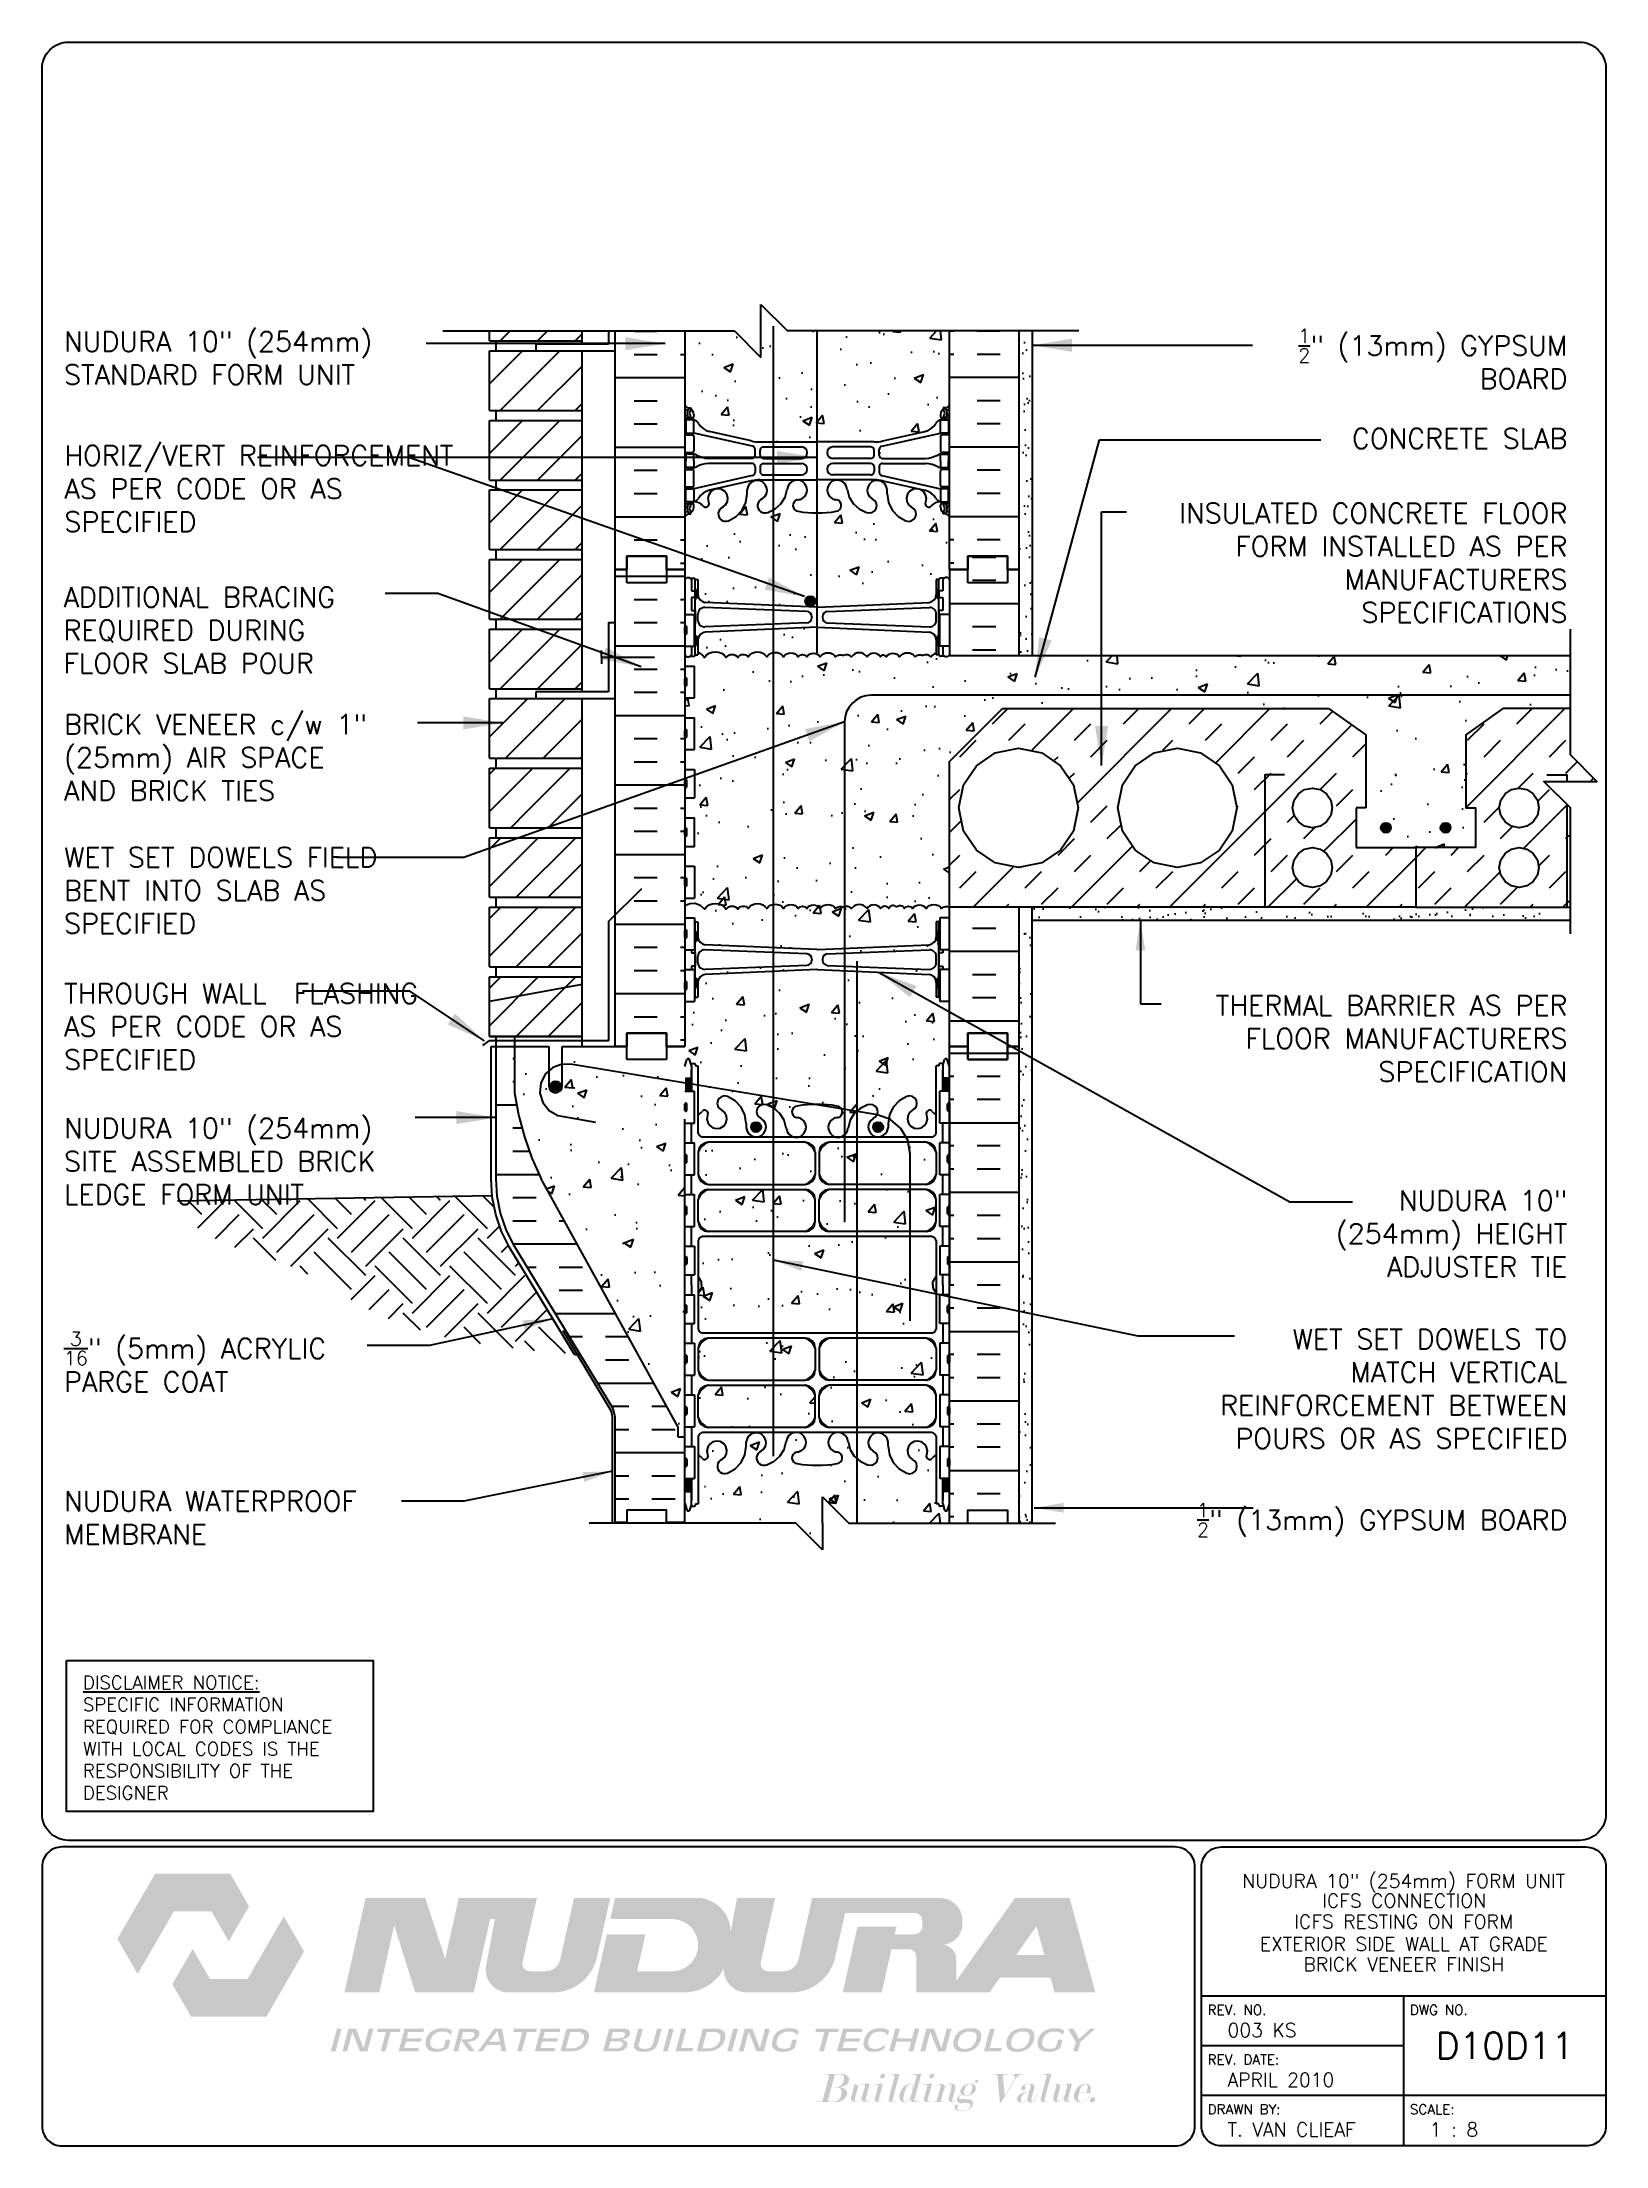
# Paper-space layout 'D10D11' of a CAD drawing. Header units: inches. Extents: x 0.42 to 7.8, y 0.49 to 10.41.
# The model-space entities are those that its viewports show. They can reach past a viewport. Long polylines and large blocks are cut down to what shows.
import ezdxf
from ezdxf.enums import TextEntityAlignment as Align

# ---------------------------------------------------------------- set-up
doc = ezdxf.new("R2010")
doc.units = ezdxf.units.IN
doc.header["$LTSCALE"] = 0.5
doc.header["$MEASUREMENT"] = 0
doc.linetypes.add('DASHED2', pattern=[0.375, 0.25, -0.125])
doc.linetypes.add('HIDDEN2', pattern=[0.1875, 0.125, -0.0625])
for name, color, linetype in [('HATCH', 12, 'Continuous'), ('Hidden2', 12, 'HIDDEN2'), ('line25', 2, 'Continuous'), ('LINE3', 3, 'Continuous'), ('LINE50', 5, 'Continuous'), ('LINE9', 9, 'Continuous'), ('LOGO', 7, 'Continuous'), ('TBK_LINE65', 3, 'Continuous'), ('TBK_TEXT', 4, 'Continuous'), ('TEXT', 4, 'Continuous'), ('Web_Edge', 9, 'Continuous')]:
    doc.layers.add(name, color=color, linetype=linetype)
doc.styles.add('DIM', font='romans.shx', dxfattribs={"width": 0.7})
doc.styles.add('ROMANS', font='romans.shx', dxfattribs={"height": 0.75})
doc.styles.get("Standard").update_dxf_attribs({"font": 'romans.shx', "height": 0.75})
doc.linetypes.add('STEEL', pattern='A,0.5,-0.2,["X",Standard,S=0.1,R=0,X=-0.1,Y=-0.05],-0.1', length=0.8)
doc.dimstyles.new('ext_12', dxfattribs={"dimscale": 12, "dimtxt": 0.09375, "dimasz": 0.09375, "dimexe": 0.09375, "dimexo": 0.0625, "dimgap": 0.0625, "dimtad": 1, "dimdec": 1, "dimzin": 3, "dimdsep": 46, "dimlunit": 4, "dimtxsty": 'DIM', "dimcen": 0.09, "dimdle": 0.09375, "dimclrt": 4, "dimadec": 0, "dimazin": 0, "dimtfac": 1, "dimtdec": 1, "dimtmove": 2, "dimatfit": 3, "dimfxl": 1, "dimfrac": 2, "dimtolj": 1, "dimtzin": 0, "dimarcsym": 0})
doc.dimstyles.new('ext_8', dxfattribs={"dimscale": 8, "dimtxt": 0.09375, "dimasz": 0.09375, "dimexe": 0.09375, "dimexo": 0.0625, "dimgap": 0.0625, "dimtad": 1, "dimdec": 1, "dimzin": 3, "dimdsep": 46, "dimlunit": 4, "dimtxsty": 'DIM', "dimcen": 0.09, "dimdle": 0.09375, "dimclrt": 4, "dimadec": 0, "dimazin": 0, "dimtfac": 1, "dimtdec": 1, "dimtmove": 2, "dimatfit": 3, "dimfxl": 1, "dimfrac": 2, "dimtolj": 1, "dimtzin": 0, "dimarcsym": 0})
pattern_1 = [(37.5, (78.8089, -0.2044), (-0.0314967, 0.963412), [0, -0.76, 0, -0.85, 0, -0.8125]), (7.5, (78.8089, -0.2044), (0.884888, 1.411073), [0, -0.41, 0, -0.685, 0, -0.2625]), (327.5, (78.1939, -0.2044), (1.557071, 0.0028295), [0, -0.25, 0, -0.9, 0, -1.175]), (317.5, (78.1939, -0.2044), (1.503063, 0.438838), [0, -0.125, 0, -0.59, 0, -0.675])]
pattern_2 = [(50, (0, 0), (3.5863, -0.31376), [0.375, -4.125]), (355, (0, 0), (-0.693757, 3.76096), [0.3, -3.3]), (100.4514, (0.299, -0.026), (2.892544, 3.4472), [0.3187, -3.50571]), (46.1842, (0, 1), (5.336207, -0.827596), [0.5625, -6.1875]), (96.6356, (0.4447, 0.931), (4.67331, 4.87059), [0.47805, -5.25857]), (351.1842, (0, 1), (4.67331, 4.87059), [0.45, -4.95]), (21, (0.5, 0.75), (2.984535, -2.013094), [0.375, -4.125]), (326, (0.5, 0.75), (1.216577, 3.62575), [0.3, -3.3]), (71.4514, (0.7487, 0.5822), (4.20111, 1.612656), [0.3187, -3.50571]), (37.5, (0, 0), (0.0607993, 1.6644693), [0, -3.26, 0, -3.35, 0, -3.3125]), (7.5, (0, 0), (1.315348, 1.972059), [0, -1.91, 0, -3.185, 0, -1.2625]), (327.5, (-1.115, 0), (2.669112, -0.1127744), [0, -1.25, 0, -3.9, 0, -5.175]), (317.5, (-1.615, 0), (2.91593, 0.500525), [0, -1.625, 0, -2.59, 0, -3.675])]

psp = doc.layouts.new('D10D11')

# ---------------------------------------------------------------- texts
at = {"layer": 'TBK_TEXT', "color": 7, "style": 'ROMANS'}
for s, p in [('REV. NO.', (5.9215, 1.107)), ('DWG NO.', (6.876, 1.107)), ('REV. DATE:', (5.9215, 0.8726)), ('DRAWN BY:', (5.9215, 0.6382)), ('SCALE:', (6.876, 0.6382))]:
    psp.add_text(s, height=0.04688, dxfattribs=at).set_placement(p)
at = {"layer": 'TEXT', "insert": (0.6134, 2.7065), "char_height": 0.0625, "width": 1.41371, "attachment_point": 1, "style": 'ROMANS'}
psp.add_mtext('{\\Fromans.shx|c1;\\LDISCLAIMER NOTICE:\\l\\PSPECIFIC INFORMATION REQUIRED FOR COMPLIANCE WITH LOCAL CODES IS THE RESPONSIBILITY OF THE DESIGNER}', dxfattribs=at)

msp = doc.modelspace()

# ---------------------------------------------------------------- texts
at = {"layer": 'TEXT', "char_height": 0.75, "style": 'ROMANS'}
for s, insert, width, attachment_point in [('NUDURA 10" (254mm) STANDARD FORM UNIT', (245.555, 85.788), 13.9131, 4), ('\\A1; {\\H0.7x;\\S1/2;}" (13mm) GYPSUM BOARD', (302.322, 85.757), 12.17415, 6), ('HORIZ/VERT REINFORCEMENT AS PER CODE OR AS SPECIFIED', (245.571, 80.859), 16.22436, 4), ('\\A1; {\\H1x;CONCRETE SLAB}', (302.322, 82.752), 12.17415, 6), ('INSULATED CONCRETE FLOOR FORM INSTALLED AS PER MANUFACTURERS SPECIFICATIONS', (302.322, 78.059), 17.62644, 6), ('ADDITIONAL BRACING REQUIRED DURING FLOOR SLAB POUR', (245.541, 75.518), 12.17415, 4), ('BRICK VENEER c/w 1" (25mm) AIR SPACE AND BRICK TIES', (245.557, 70.714), 13.18701, 4), ('WET SET DOWELS FIELD BENT INTO SLAB AS SPECIFIED', (245.557, 65.698), 13.18701, 4), ('THROUGH WALL  FLASHING AS PER CODE OR AS SPECIFIED', (245.557, 60.56), 14.88549, 4), ('THERMAL BARRIER AS PER FLOOR MANUFACTURERS SPECIFICATION', (302.322, 60.107), 17.24655, 6), ('NUDURA 10" (254mm) SITE ASSEMBLED BRICK LEDGE FORM UNIT', (245.557, 55.472), 13.06052, 4), ('NUDURA 10" (254mm) HEIGHT ADJUSTER TIE', (302.322, 52.743), 12.17415, 6), ('\\A1;{\\H0.7x;\\S3/16;}" (5mm) ACRYLIC PARGE COAT', (245.557, 47.909), 12.36492, 4), ('\\A1;WET SET DOWELS TO MATCH VERTICAL REINFORCEMENT BETWEEN POURS OR AS SPECIFIED', (302.322, 46.889), 14.54505, 6), ('{\\H1x;NUDURA WATERPROOF MEMBRANE}', (245.557, 42.021), 13.69006, 4), ('\\A1; {\\H0.7x;\\S1/2;}" (13mm) GYPSUM BOARD', (302.322, 41.937), 14.54505, 6)]:
    msp.add_mtext(s, dxfattribs=dict(at, insert=insert, width=width, attachment_point=attachment_point))

# ---------------------------------------------------------------- blocks, each defined once
blk = doc.blocks.new('TITLEBLOCK-Tag')
at = {"style": 'ROMANS'}
for tag, height, p in [('TITLE_LINE_1', 0.065, (0.927, -0.1328)), ('TITLE_LINE_2', 0.065, (0.9294, -0.2258)), ('CENTRE-LINE-3', 0.065, (0.927, -0.3246)), ('TITLE_LINE_4', 0.065, (0.927, -0.4299)), ('TITLE_LINE_5', 0.065, (0.927, -0.526)), ('DWG', 0.125, (1.4043, -0.9102))]:
    blk.add_attdef(tag, text='', height=height, dxfattribs=at).set_placement(p, align=Align.MIDDLE_CENTER)
for tag, p in [('LATEST_REVISION', (0.0954, -0.8366)), ('REVISION_DATE', (0.0954, -1.071)), ('DRAWN_BY', (0.0954, -1.3053)), ('SCALE', (1.0499, -1.3053))]:
    blk.add_attdef(tag, text='', height=0.065, dxfattribs=at).set_placement(p, align=Align.MIDDLE_LEFT)

# ---------------------------------------------------------------- hatches: boundary and pattern name
at = {"layer": 'HATCH'}
h = msp.add_hatch(dxfattribs=at)
h.set_pattern_fill('AR-CONC', color=256, scale=0.5)
h.set_pattern_definition(pattern_2)
h.paths.add_polyline_path([(268.995, 59.812), (268.307, 59.812), (268.307, 59.312), (266.807, 59.312), (266.807, 59.812), (266.37, 59.812), (264.37, 59.812), (264.37, 58.312, -1), (263.87, 58.312), (263.87, 59.812), (262.57, 59.812), (262.57, 58.062, 0.079579), (263.57, 54.812), (268.745, 45.437), (268.745, 45.062), (268.995, 45.062)])
h.paths.add_polyline_path([(278.995, 70.562), (280.995, 72.562), (293.304, 72.562), (294.708, 71.572), (294.708, 68.812), (294.348, 68.812), (294.348, 67.312), (296.598, 67.312), (298.848, 67.312), (298.848, 68.812), (298.481, 68.812), (298.488, 68.82), (298.488, 71.572), (299.892, 72.562), (302.437, 72.562), (302.437, 74.562), (278.968, 74.562), (278.915, 74.509), (278.825, 74.509), (278.795, 74.539), (278.645, 74.539, -0.414214), (278.595, 74.589), (278.495, 74.589), (278.495, 74.657, 0.176092), (278.296, 74.518, 0.358767), (277.995, 74.562, 0.358767), (277.694, 74.518, 0.520567), (277.111, 74.518, 0.520567), (276.601, 74.518, 0.172924), (276.495, 74.593, 0.172924), (276.389, 74.518, 0.520567), (275.879, 74.518, 0.520567), (275.296, 74.518, 0.358767), (274.995, 74.562, 0.358767), (274.694, 74.518, 0.520567), (274.111, 74.518, 0.520567), (273.601, 74.518, 0.520567), (273.285, 74.518, 0.520567), (272.726, 74.518, 0.520567), (272.094, 74.518, 0.520567), (271.389, 74.518, 0.520567), (271, 74.493, 0.520567), (270.563, 74.493, 0.520567), (269.737, 74.493, 0.147187), (269.495, 74.684), (269.495, 74.589), (269.395, 74.589, -0.414214), (269.345, 74.539), (269.195, 74.539), (269.165, 74.509), (269.075, 74.509), (268.995, 74.589), (268.995, 74.167), (269.36, 74.167), (269.36, 72.967), (268.995, 72.967), (268.995, 72.217), (269.36, 72.217), (269.36, 71.017), (268.995, 71.017), (268.995, 70.267), (269.36, 70.267), (269.36, 69.187), (268.995, 69.187), (268.995, 68.437), (269.36, 68.437), (269.36, 67.357), (268.995, 67.357), (268.995, 66.607), (269.36, 66.607), (269.36, 65.407), (268.995, 65.407), (268.995, 65.126, -0.412831), (269.737, 64.993, -0.520567), (270.563, 64.993, -0.520567), (271, 64.993, -0.520567), (271.389, 65.018, -0.520567), (272.094, 65.018, -0.520567), (272.726, 65.018, -0.520567), (273.285, 65.018, -0.520567), (273.601, 65.018, -0.520567), (274.111, 65.018, -0.520567), (274.694, 65.018, -0.358767), (274.995, 65.062, -0.358767), (275.296, 65.018, -0.520567), (275.879, 65.018, -0.520567), (276.389, 65.018, -0.520567), (276.705, 65.018, -0.606632), (276.995, 65.062, -0.606632), (277.285, 65.018, -0.520567), (277.601, 65.018, -0.520567), (278.111, 65.018, -0.520567), (278.694, 65.018, -0.358767), (278.995, 65.062)])
h.paths.add_polyline_path([(278.654, 83.458), (278.759, 83.458), (278.759, 83.528), (278.711, 83.528, -0.414214), (278.649, 83.591), (278.649, 83.658, -0.249069), (278.759, 83.865), (278.759, 83.907), (278.849, 83.907, 0.08841), (278.995, 84.004), (278.995, 86.812), (272.87, 86.812), (271.87, 87.812), (271.87, 85.812), (270.87, 86.812), (268.995, 86.812), (268.995, 84.004, 0.088416), (269.141, 83.907), (269.231, 83.907), (269.231, 83.865, -0.249069), (269.341, 83.658), (269.341, 83.591, -0.414214), (269.278, 83.528), (269.231, 83.528), (269.231, 83.458), (269.336, 83.458, -0.168672), (269.522, 83.309, 0.17445), (269.929, 83.013), (271.51, 82.66, 0.054974), (271.837, 82.624), (273.995, 82.624), (276.153, 82.624, 0.054974), (276.48, 82.66), (278.061, 83.013, 0.17445), (278.468, 83.309, -0.168672)])
h = msp.add_hatch(dxfattribs=at)
h.set_pattern_fill('AR-SAND', color=256, scale=0.5, style=0)
h.set_pattern_definition([(37.5, (83.86225, -67.8477), (-0.0314967, 0.963412), [0, -0.76, 0, -0.85, 0, -0.8125]), (7.5, (83.8622, -67.8477), (0.8848884, 1.411073), [0, -0.41, 0, -0.685, 0, -0.2625]), (327.5, (83.24725, -67.8477), (1.557071, 0.0028295), [0, -0.25, 0, -0.9, 0, -1.175]), (317.5, (83.2472, -67.8477), (1.503063, 0.438838), [0, -0.125, 0, -0.59, 0, -0.675])])
h.paths.add_polyline_path([(282.12, 86.812), (281.62, 86.812), (281.62, 77.812), (281.62, 74.562), (282.12, 74.562)])
h = msp.add_hatch(dxfattribs=at)
h.set_pattern_fill('AR-CONC', color=256, scale=0.5, style=0)
h.set_pattern_definition([(50, (269.231, 80.7098), (3.5863, -0.3138), [0.375, -4.125]), (355, (269.231, 80.7098), (-0.6938, 3.761), [0.3, -3.3]), (100.45, (269.53, 80.6836), (2.8925, 3.4472), [0.3187, -3.5057]), (46.184, (269.231, 81.71), (5.3362, -0.8276), [0.5625, -6.1875]), (96.636, (269.6757, 81.641), (4.6733, 4.8706), [0.478, -5.2586]), (351.184, (269.231, 81.71), (4.6733, 4.8706), [0.45, -4.95]), (21, (269.731, 81.4598), (2.9845, -2.0131), [0.375, -4.125]), (326, (269.731, 81.4598), (1.2166, 3.6258), [0.3, -3.3]), (71.45, (269.9797, 81.292), (4.2011, 1.6127), [0.3187, -3.5057]), (37.5, (269.231, 80.7098), (0.0608, 1.66447), [0, -3.26, 0, -3.35, 0, -3.3125]), (7.5, (269.231, 80.7098), (1.31535, 1.97206), [0, -1.91, 0, -3.185, 0, -1.2625]), (327.5, (268.116, 80.7098), (2.66911, -0.11277), [0, -1.25, 0, -3.9, 0, -5.175]), (317.5, (267.616, 80.7098), (2.91593, 0.50052), [0, -1.625, 0, -2.59, 0, -3.675])])
h.paths.add_polyline_path([(278.649, 82.826, -0.414214), (278.711, 82.888), (278.759, 82.888), (278.759, 82.958), (278.654, 82.958), (276.436, 82.462, 0.351061), (276.339, 82.34), (276.339, 82.127, 0.414214), (276.464, 82.002), (278.101, 82.002, 0.100756), (278.55, 82.13, -0.134256), (278.662, 82.158), (278.759, 82.158), (278.759, 82.228), (278.711, 82.228, -0.414214), (278.649, 82.291)])
h = msp.add_hatch(dxfattribs=at)
h.set_pattern_fill('AR-CONC', color=256, scale=0.5)
h.set_pattern_definition(pattern_2)
h.paths.add_polyline_path([(278.995, 79.812, 0.08841), (278.849, 79.909), (278.759, 79.909), (278.759, 79.951, -0.249069), (278.649, 80.158), (278.649, 80.226, -0.414214), (278.711, 80.288), (278.759, 80.288), (278.759, 80.358), (278.654, 80.358, 0.231736), (278.296, 80.207, -0.8344), (278.085, 80.333), (278.097, 80.354, 2.155404), (277.558, 80.16, -1), (277.344, 79.649, -0.311223), (276.635, 80.665), (276.636, 80.83, 1.661382), (276.075, 80.477, -1), (275.861, 79.966, -0.30095), (275.125, 80.838, 1.661382), (274.564, 80.485, 0.055617), (274.743, 80.44, -0.843243), (274.709, 80.007, -0.047544), (273.995, 79.943, -0.047544), (273.281, 80.007, -0.843243), (273.247, 80.44, 0.055617), (273.426, 80.485, 1.661382), (272.865, 80.838, -0.30095), (272.129, 79.966, -1), (271.915, 80.477, 1.661382), (271.354, 80.83), (271.355, 80.665, -0.311223), (270.646, 79.649, -1), (270.432, 80.16, 2.155404), (269.893, 80.354), (269.905, 80.333, -0.834375), (269.694, 80.207, 0.23174), (269.336, 80.358), (269.231, 80.358), (269.231, 80.288), (269.278, 80.288, -0.414214), (269.341, 80.226), (269.341, 80.158, -0.249069), (269.231, 79.951), (269.231, 79.909), (269.141, 79.909, 0.088416), (268.995, 79.812), (268.995, 77.812), (268.995, 77.429), (269.075, 77.509), (269.165, 77.509), (269.195, 77.479), (269.345, 77.479, -0.414214), (269.395, 77.429), (269.495, 77.429), (269.495, 76.869, 0.390098), (269.77, 76.57), (273.978, 76.386, 0.020761), (273.995, 76.385, 0.020761), (274.012, 76.386), (278.22, 76.57, 0.390098), (278.495, 76.869), (278.495, 77.429), (278.595, 77.429, -0.414214), (278.645, 77.479), (278.745, 77.479), (278.795, 77.479), (278.825, 77.509), (278.915, 77.509), (278.995, 77.429), (278.995, 77.812)])
h = msp.add_hatch(dxfattribs=at)
h.set_pattern_fill('INSUL', color=256, scale=7, style=0)
h.set_pattern_definition([(0, (-2657.1666, -337.1974), (0, 2.625), []), (0, (-2657.1666, -336.3224), (0, 2.625), [0.875, -0.875]), (0, (-2657.1666, -335.4474), (0, 2.625), [0.875, -0.875])])
h.paths.add_polyline_path([(266.37, 59.812), (266.807, 59.812), (266.807, 60.312), (268.307, 60.312), (268.307, 59.812), (268.995, 59.812), (268.995, 77.812), (268.307, 77.812), (268.307, 78.312), (266.807, 78.312), (266.807, 77.812), (266.37, 77.812)])
h = msp.add_hatch(dxfattribs=at)
h.set_pattern_fill('INSUL', color=256, scale=7, style=0)
h.set_pattern_definition([(0, (83.8622, -67.8477), (0, 2.625), []), (0, (83.8622, -66.9727), (0, 2.625), [0.875, -0.875]), (0, (83.8622, -66.0977), (0, 2.625), [0.875, -0.875])])
h.paths.add_polyline_path([(281.62, 77.812), (281.182, 77.812), (281.182, 78.312), (279.682, 78.312), (279.682, 77.812), (278.995, 77.812), (278.995, 74.562), (281.62, 74.562)])
h.paths.add_polyline_path([(281.62, 65.062), (278.995, 65.062), (278.995, 59.812), (279.682, 59.812), (279.682, 60.312), (281.182, 60.312), (281.182, 59.812), (281.62, 59.812)])
h = msp.add_hatch(dxfattribs=at)
h.set_pattern_fill('AR-CONC', color=256, scale=0.5)
h.set_pattern_definition(pattern_2)
h.paths.add_polyline_path([(278.22, 75.449), (274.012, 75.633, 0.020761), (273.995, 75.634, 0.020761), (273.978, 75.633), (269.77, 75.449, 0.390098), (269.495, 75.15), (269.495, 74.684, -0.147187), (269.737, 74.493, -0.520567), (270.563, 74.493, -0.520567), (271, 74.493, -0.520567), (271.389, 74.518, -0.520567), (272.094, 74.518, -0.520567), (272.726, 74.518, -0.520567), (273.285, 74.518, -0.520567), (273.601, 74.518, -0.520567), (274.111, 74.518, -0.520567), (274.694, 74.518, -0.358767), (274.995, 74.562, -0.358767), (275.296, 74.518, -0.520567), (275.879, 74.518, -0.520567), (276.389, 74.518, -0.172924), (276.495, 74.593, -0.172924), (276.601, 74.518, -0.520567), (277.111, 74.518, -0.520567), (277.694, 74.518, -0.358767), (277.995, 74.562, -0.358767), (278.296, 74.518, -0.176092), (278.495, 74.657), (278.495, 75.15, 0.390098)])
h = msp.add_hatch(dxfattribs=at)
h.set_pattern_fill('AR-CONC', color=256, scale=0.5)
h.set_pattern_definition(pattern_2)
h.paths.add_polyline_path([(274.193, 42.812), (275.193, 41.812), (278.995, 41.812), (278.995, 42.571), (278.91, 42.311, -0.6), (278.81, 42.311), (278.761, 42.461), (278.635, 42.461, -0.414214), (278.585, 42.511), (278.585, 42.541), (278.485, 42.541), (278.485, 44.378, 0.108935), (278.332, 44.265, -0.8344), (278.121, 44.39), (278.133, 44.412, 2.155404), (277.594, 44.217, -1), (277.38, 43.706, -0.311223), (276.671, 44.722), (276.672, 44.887, 1.661382), (276.111, 44.535, -1), (275.897, 44.023, -0.30095), (275.161, 44.896, 1.661382), (274.6, 44.543, 0.055617), (274.779, 44.497, -0.843243), (274.745, 44.065, -0.049932), (273.995, 44.001, -0.049932), (273.245, 44.065, -0.843243), (273.211, 44.497, 0.055617), (273.39, 44.543, 1.661382), (272.829, 44.896, -0.30095), (272.093, 44.023, -1), (271.879, 44.535, 1.661382), (271.318, 44.887), (271.319, 44.722, -0.311223), (270.61, 43.706, -1), (270.396, 44.217, 2.155404), (269.857, 44.412), (269.869, 44.39, -0.834375), (269.658, 44.265, 0.108938), (269.505, 44.378), (269.505, 42.541), (269.405, 42.541), (269.405, 42.511, -0.414214), (269.355, 42.461), (269.229, 42.461), (269.18, 42.311, -0.6), (269.08, 42.311), (268.995, 42.571), (268.995, 41.812), (273.193, 41.812), (274.193, 40.812), (274.193, 41.812)])
h.paths.add_polyline_path([(278.485, 50.5), (278.365, 50.7), (278.365, 50.812), (278.365, 50.924), (278.485, 51.124), (278.485, 52.486, 0.268138), (278.324, 52.634), (269.666, 52.634, 0.268156), (269.505, 52.486), (269.505, 51.124), (269.625, 50.924), (269.625, 50.812), (269.625, 50.7), (269.505, 50.5), (269.505, 49.138, 0.268156), (269.666, 48.99), (278.324, 48.99, 0.268138), (278.485, 49.138)])
h.paths.add_polyline_path([(273.919, 54.978), (273.919, 55.819, 0.225652), (273.544, 56.194), (269.88, 56.194, 0.225652), (269.505, 55.819), (269.505, 54.978, 0.225652), (269.88, 54.603), (273.544, 54.603, 0.225652)])
h.paths.add_polyline_path([(273.919, 54.037, 0.225652), (273.544, 54.412), (269.88, 54.412, 0.225652), (269.505, 54.037), (269.505, 53.197, 0.225652), (269.88, 52.822), (273.544, 52.822, 0.225652), (273.919, 53.197)])
h.paths.add_polyline_path([(278.485, 53.197), (278.485, 54.037, 0.225652), (278.11, 54.412), (274.446, 54.412, 0.225652), (274.071, 54.037), (274.071, 53.197, 0.225652), (274.446, 52.822), (278.11, 52.822, 0.225652)])
h.paths.add_polyline_path([(278.485, 55.819, 0.225652), (278.11, 56.194), (274.446, 56.194, 0.225652), (274.071, 55.819), (274.071, 54.978, 0.225652), (274.446, 54.603), (278.11, 54.603, 0.225652), (278.485, 54.978)])
h.paths.add_polyline_path([(273.919, 48.428, 0.225652), (273.544, 48.803), (269.88, 48.803, 0.225652), (269.505, 48.428), (269.505, 47.587, 0.225652), (269.88, 47.212), (273.544, 47.212, 0.225652), (273.919, 47.587)])
h.paths.add_polyline_path([(273.919, 46.646, 0.225652), (273.544, 47.021), (269.88, 47.021, 0.225652), (269.505, 46.646), (269.505, 45.805, 0.225652), (269.88, 45.43), (273.544, 45.43, 0.225652), (273.919, 45.805)])
h.paths.add_polyline_path([(278.485, 46.646, 0.225652), (278.11, 47.021), (274.446, 47.021, 0.225652), (274.071, 46.646), (274.071, 45.805, 0.225652), (274.446, 45.43), (278.11, 45.43, 0.225652), (278.485, 45.805)])
h.paths.add_polyline_path([(278.11, 48.803), (274.446, 48.803, 0.225652), (274.071, 48.428), (274.071, 47.587, 0.225652), (274.446, 47.212), (278.11, 47.212, 0.225652), (278.485, 47.587), (278.485, 48.428, 0.225652)])
h.paths.add_polyline_path([(278.995, 61.507), (278.63, 61.507), (278.63, 61.62, -0.327813), (278.595, 61.667), (278.595, 62.037), (278.545, 62.037), (278.545, 62.387), (278.595, 62.387), (278.595, 63.787), (278.545, 63.787), (278.545, 64.137), (278.595, 64.137), (278.595, 64.507, -0.327813), (278.63, 64.555), (278.63, 64.657), (278.995, 64.657), (278.995, 65.062, 0.358767), (278.694, 65.018, 0.520567), (278.111, 65.018, 0.520567), (277.601, 65.018, 0.520567), (277.285, 65.018, 0.606632), (276.995, 65.062, 0.606632), (276.705, 65.018, 0.520567), (276.389, 65.018, 0.520567), (275.879, 65.018, 0.520567), (275.296, 65.018, 0.358767), (274.995, 65.062, 0.358767), (274.694, 65.018, 0.520567), (274.111, 65.018, 0.520567), (273.601, 65.018, 0.520567), (273.285, 65.018, 0.520567), (272.726, 65.018, 0.520567), (272.094, 65.018, 0.520567), (271.389, 65.018, 0.520567), (271, 64.993, 0.520567), (270.563, 64.993, 0.520567), (269.737, 64.993, 0.412831), (268.995, 65.126), (268.995, 64.657), (269.36, 64.657), (269.36, 64.555, -0.327813), (269.395, 64.507), (269.395, 64.137), (269.445, 64.137), (269.445, 63.787), (269.395, 63.787), (269.395, 62.387), (269.445, 62.387), (269.445, 62.037), (269.395, 62.037), (269.395, 61.667, -0.327813), (269.36, 61.62), (269.36, 61.507), (268.995, 61.507), (268.995, 59.812), (268.995, 59.053), (269.08, 59.313, -0.6), (269.18, 59.313), (269.229, 59.163), (269.355, 59.163, -0.414214), (269.405, 59.113), (269.405, 59.083), (269.505, 59.083), (269.505, 57.246, 0.108933), (269.658, 57.359, -0.8344), (269.869, 57.234), (269.857, 57.212, 2.155404), (270.396, 57.407, -1), (270.61, 57.918, -0.311223), (271.319, 56.902), (271.318, 56.737, 1.661382), (271.879, 57.09, -1), (272.093, 57.601, -0.30095), (272.829, 56.728, 1.661382), (273.39, 57.081, 0.055617), (273.211, 57.127, -0.843243), (273.245, 57.559, -0.049932), (273.995, 57.624, -0.049932), (274.745, 57.559, -0.843243), (274.779, 57.127, 0.055617), (274.6, 57.081, 1.661382), (275.161, 56.728, -0.30095), (275.897, 57.601, -1), (276.111, 57.09, 1.661382), (276.672, 56.737), (276.671, 56.902, -0.311223), (277.38, 57.918, -1), (277.594, 57.407, 2.155404), (278.133, 57.212), (278.121, 57.234, -0.834375), (278.332, 57.359, 0.10894), (278.485, 57.246), (278.485, 59.083), (278.585, 59.083), (278.585, 59.113, -0.414214), (278.635, 59.163), (278.761, 59.163), (278.81, 59.313, -0.6), (278.91, 59.313), (278.995, 59.053), (278.995, 59.812)])
h.paths.add_polyline_path([(269.755, 62.719, -0.425773), (269.495, 62.969), (269.495, 63.206, -0.425773), (269.755, 63.456), (273.612, 63.304, -0.390098), (273.795, 63.105), (273.795, 63.07, -0.390098), (273.612, 62.87)], flags=16)
h.paths.add_polyline_path([(274.195, 63.07), (274.195, 63.105, -0.390098), (274.378, 63.304), (278.235, 63.456, -0.425773), (278.495, 63.206), (278.495, 62.969, -0.425773), (278.235, 62.719), (274.378, 62.87, -0.390098)], flags=16)
h = msp.add_hatch(dxfattribs=at)
h.set_pattern_fill('AR-SAND', color=256, scale=0.5, style=0)
h.set_pattern_definition(pattern_1)
h.paths.add_polyline_path([(282.12, 65.062), (281.62, 65.062), (281.62, 59.812), (281.62, 41.816), (282.12, 41.817)])
h = msp.add_hatch(dxfattribs=at)
h.set_pattern_fill('AR-SAND', color=256, scale=0.5, style=0)
h.set_pattern_definition(pattern_1)
h.paths.add_polyline_path([(282.12, 65.062), (282.12, 64.562), (302.437, 64.562), (302.437, 65.062), (296.598, 65.062)])
h = msp.add_hatch(dxfattribs=at)
h.set_pattern_fill('INSUL', color=256, scale=7, style=0)
h.set_pattern_definition([(0, (-2733.4958, -380.7702), (0, 2.625), []), (0, (-2733.4958, -379.8952), (0, 2.625), [0.875, -0.875]), (0, (-2733.4958, -379.0202), (0, 2.625), [0.875, -0.875])])
h.paths.add_polyline_path([(263.57, 54.812, -0.079579), (262.57, 58.062), (262.57, 59.812), (261.87, 59.812), (261.87, 54.812, 0.131652), (262.54, 52.312), (266.278, 46.162, -0.10438), (266.37, 45.687), (266.37, 41.812), (266.807, 41.812), (266.807, 42.312), (268.307, 42.312), (268.307, 41.812), (268.995, 41.812), (268.995, 45.062), (268.745, 45.062), (268.745, 45.437)])
h = msp.add_hatch(dxfattribs=at)
h.set_pattern_fill('INSUL', color=256, scale=7, style=0)
h.set_pattern_definition([(180, (3205.1566, -355.1974), (0, 2.625), []), (180, (3205.1566, -354.3224), (0, 2.625), [0.875, -0.875]), (180, (3205.1566, -353.4474), (0, 2.625), [0.875, -0.875])])
h.paths.add_polyline_path([(281.62, 41.812), (281.182, 41.812), (281.182, 42.312), (279.682, 42.312), (279.682, 41.812), (278.995, 41.812), (278.995, 59.812), (279.682, 59.812), (279.682, 60.312), (281.182, 60.312), (281.182, 59.812), (281.62, 59.812)])
h = msp.add_hatch(dxfattribs=at)
h.set_pattern_fill('AR-CONC', color=256, scale=0.5, style=0)
h.set_pattern_definition([(50, (268.995, 54.5175), (3.5863, -0.3138), [0.375, -4.125]), (355, (268.995, 54.5175), (-0.6938, 3.761), [0.3, -3.3]), (100.45, (269.294, 54.4913), (2.8925, 3.4472), [0.3187, -3.5057]), (46.184, (268.995, 55.5175), (5.3362, -0.8276), [0.5625, -6.1875]), (96.636, (269.4397, 55.4485), (4.6733, 4.8706), [0.478, -5.2586]), (351.184, (268.995, 55.5175), (4.6733, 4.8706), [0.45, -4.95]), (21, (269.495, 55.2675), (2.9845, -2.0131), [0.375, -4.125]), (326, (269.495, 55.2675), (1.2166, 3.6258), [0.3, -3.3]), (71.45, (269.7437, 55.0997), (4.2011, 1.6127), [0.3187, -3.5057]), (37.5, (268.995, 54.5175), (0.0608, 1.66447), [0, -3.26, 0, -3.35, 0, -3.3125]), (7.5, (268.995, 54.5175), (1.31535, 1.97206), [0, -1.91, 0, -3.185, 0, -1.2625]), (327.5, (267.88, 54.5175), (2.66911, -0.11277), [0, -1.25, 0, -3.9, 0, -5.175]), (317.5, (267.38, 54.5175), (2.91593, 0.50052), [0, -1.625, 0, -2.59, 0, -3.675])])
h.paths.add_polyline_path([(278.649, 56.633, -0.414214), (278.711, 56.696), (278.759, 56.696), (278.759, 56.766), (278.654, 56.766), (277.327, 56.469, -0.115252), (277.505, 55.81), (278.101, 55.81, 0.100756), (278.55, 55.938, -0.124673), (278.654, 55.966), (278.759, 55.966), (278.759, 56.036), (278.711, 56.036, -0.414214), (278.649, 56.098)])
h.paths.add_polyline_path([(277.327, 56.469), (276.436, 56.269, 0.351061), (276.339, 56.147), (276.339, 55.935, 0.414214), (276.464, 55.81), (277.505, 55.81, 0.115252)])
h = msp.add_hatch(dxfattribs=at)
h.set_pattern_fill('EARTH', color=256, scale=8, angle=45, style=0)
h.set_pattern_definition([(45, (157.9525, -24.8529), (2e-16, 2.828427), [2, -2]), (45, (157.4222, -24.3225), (2e-16, 2.828427), [2, -2]), (45, (156.8919, -23.7922), (2e-16, 2.828427), [2, -2]), (135, (156.8919, -23.4387), (-2.828427, 4e-16), [2, -2]), (135, (157.4222, -22.9083), (-2.828427, 4e-16), [2, -2]), (135, (157.9525, -22.378), (-2.828427, 4e-16), [2, -2])])
h.paths.add_polyline_path([(262.379, 52.216, -0.100997), (261.721, 54.184), (258.143, 54.124), (253.681, 51.687), (253.812, 51.643), (254.024, 51.564), (254.238, 51.477), (254.453, 51.379), (254.67, 51.273), (254.887, 51.16), (255.104, 51.04), (255.32, 50.916), (255.535, 50.789), (255.749, 50.66), (255.96, 50.53), (256.17, 50.402), (256.382, 50.273), (256.604, 50.143), (256.841, 50.011), (257.099, 49.876), (257.384, 49.737), (257.703, 49.591), (258.061, 49.439), (258.467, 49.281), (258.946, 49.117), (259.523, 48.95), (260.226, 48.785), (261.081, 48.623), (262.116, 48.467), (263.356, 48.319), (264.83, 48.184)])
h.paths.add_polyline_path([(258.143, 54.124), (249.427, 53.979), (249.606, 53.804), (249.788, 53.633), (249.971, 53.469), (250.157, 53.311), (250.346, 53.161), (250.537, 53.018), (250.73, 52.883), (250.926, 52.758), (251.124, 52.641), (251.325, 52.534), (251.528, 52.435), (251.732, 52.343), (251.938, 52.257), (252.144, 52.178), (252.351, 52.105), (252.559, 52.036), (252.766, 51.971), (252.974, 51.908), (253.183, 51.845), (253.391, 51.782), (253.601, 51.715), (253.681, 51.687)])
at = {"layer": 'LINE3'}
for points in [[(273.924, 76.614, 1), (273.549, 76.614, 1)], [(295.661, 68.062, 1), (295.286, 68.062, 1)], [(297.911, 68.062, 1), (297.536, 68.062, 1)], [(263.932, 58.312, 1), (264.307, 58.312, 1)], [(271.505, 56.765, 1), (271.88, 56.765, 1)], [(276.11, 56.765, 1), (276.485, 56.765, 1)]]:
    msp.add_hatch(color=256, dxfattribs=at).paths.add_polyline_path(points)

# ---------------------------------------------------------------- linework, layer by layer
at = {"layer": 'HATCH'}
for p, q in [((262.028, 86.437), (262.403, 86.812)), ((263.442, 86.437), (263.817, 86.812)), ((264.856, 86.437), (265.12, 86.701)), ((267.083, 86.803), (267.958, 86.803)), ((279.157, 86.803), (278.995, 86.803)), ((280.907, 86.803), (280.032, 86.803)), ((261.62, 84.818), (262.864, 86.062)), ((262.028, 83.812), (264.278, 86.062)), ((267.083, 85.928), (267.958, 85.928)), ((268.833, 85.928), (268.995, 85.928)), ((279.157, 85.928), (278.995, 85.928)), ((280.907, 85.928), (280.032, 85.928)), ((263.442, 83.812), (265.12, 85.49)), ((266.37, 85.053), (268.995, 85.053)), ((281.62, 85.053), (278.995, 85.053)), ((267.083, 84.178), (267.958, 84.178)), ((280.907, 84.178), (280.032, 84.178)), ((261.62, 82.193), (262.864, 83.437)), ((262.028, 81.187), (264.278, 83.437)), ((264.856, 83.812), (265.12, 84.076)), ((263.442, 81.187), (265.12, 82.865)), ((267.083, 83.303), (267.958, 83.303)), ((280.907, 83.303), (280.032, 83.303)), ((266.37, 82.428), (268.995, 82.428)), ((281.62, 82.428), (278.995, 82.428)), ((264.856, 81.187), (265.12, 81.451)), ((267.083, 81.553), (267.958, 81.553)), ((280.907, 81.553), (280.032, 81.553)), ((261.62, 79.568), (262.864, 80.812)), ((262.028, 78.562), (264.278, 80.812)), ((263.442, 78.562), (265.12, 80.24)), ((267.083, 80.678), (267.958, 80.678)), ((280.907, 80.678), (280.032, 80.678)), ((266.37, 79.803), (268.995, 79.803)), ((281.62, 79.803), (278.995, 79.803)), ((264.856, 78.562), (265.12, 78.826)), ((267.083, 78.928), (267.958, 78.928)), ((268.833, 78.928), (268.995, 78.928)), ((279.157, 78.928), (278.995, 78.928)), ((280.907, 78.928), (280.032, 78.928)), ((261.62, 76.943), (262.864, 78.187)), ((262.028, 75.937), (264.278, 78.187)), ((268.833, 78.053), (268.995, 78.053)), ((279.157, 78.053), (278.995, 78.053)), ((263.442, 75.937), (265.12, 77.615)), ((261.62, 74.318), (262.864, 75.562)), ((262.028, 73.312), (264.278, 75.562)), ((264.856, 75.937), (265.12, 76.201)), ((263.442, 73.312), (265.12, 74.99)), ((264.856, 73.312), (265.12, 73.576)), ((261.62, 72.904), (261.653, 72.937)), ((261.62, 71.49), (263.067, 72.937)), ((262.231, 70.687), (264.481, 72.937)), ((280.615, 71.983), (281.194, 72.562)), ((282.11, 71.003), (283.669, 72.562)), ((283.839, 69.019), (287.381, 72.562)), ((285.564, 71.983), (286.144, 72.562)), ((288.039, 71.983), (288.619, 72.562)), ((289.057, 70.525), (291.094, 72.562)), ((292.989, 71.983), (293.459, 72.453)), ((298.488, 68.82), (302.231, 72.562)), ((300.414, 71.983), (300.993, 72.562)), ((263.646, 70.687), (265.12, 72.161)), ((281.233, 71.364), (281.852, 71.983)), ((283.708, 71.364), (284.327, 71.983)), ((287.306, 65.062), (294.185, 71.941)), ((288.658, 71.364), (289.277, 71.983)), ((291.133, 71.364), (291.752, 71.983)), ((298.558, 71.364), (299.176, 71.983)), ((265.06, 70.687), (265.12, 70.747)), ((279.377, 70.745), (279.996, 71.364)), ((282.953, 70.609), (283.09, 70.745)), ((284.327, 70.745), (284.946, 71.364)), ((287.051, 70.995), (287.421, 71.364)), ((289.895, 70.126), (290.514, 70.745)), ((291.752, 70.745), (292.37, 71.364)), ((294.227, 70.745), (294.708, 71.227)), ((299.176, 70.745), (299.795, 71.364)), ((301.651, 70.745), (302.27, 71.364)), ((261.62, 70.085), (261.847, 70.312)), ((261.649, 68.701), (263.261, 70.312)), ((263.064, 68.701), (264.675, 70.312)), ((283.537, 69.955), (283.708, 70.126)), ((290.514, 69.508), (291.133, 70.126)), ((292.989, 69.508), (293.608, 70.126)), ((298.488, 70.057), (298.558, 70.126)), ((300.467, 69.561), (301.032, 70.126)), ((302.27, 70.126), (302.696, 70.553)), ((303.193, 69.812), (303.315, 69.934)), ((264.478, 68.701), (265.12, 69.343)), ((278.995, 69.125), (279.377, 69.508)), ((293.608, 68.889), (294.227, 69.508)), ((301.208, 69.064), (301.651, 69.508)), ((261.62, 68.671), (261.649, 68.701)), ((262.425, 68.062), (263.064, 68.701)), ((263.839, 68.062), (264.478, 68.701)), ((278.995, 67.888), (279.407, 68.3)), ((284.327, 68.27), (284.946, 68.889)), ((289.848, 68.842), (289.895, 68.889)), ((291.752, 68.27), (292.004, 68.522)), ((293.13, 67.174), (294.348, 68.392)), ((299.176, 68.27), (299.752, 68.846)), ((300.673, 67.292), (302.315, 68.934)), ((261.62, 65.843), (263.464, 67.687)), ((261.62, 67.257), (262.05, 67.687)), ((262.628, 65.437), (264.878, 67.687)), ((283.09, 67.033), (283.708, 67.652)), ((284.946, 67.652), (285.447, 68.153)), ((290.514, 67.033), (291.133, 67.652)), ((292.37, 67.652), (292.786, 68.068)), ((295.341, 68.201), (295.341, 68.201)), ((299.795, 67.652), (300.249, 68.106)), ((302.27, 67.652), (302.437, 67.819)), ((264.478, 66.076), (265.12, 66.718)), ((278.995, 66.651), (279.377, 67.033)), ((283.594, 65.062), (285.885, 67.354)), ((283.708, 66.414), (284.327, 67.033)), ((286.183, 66.414), (286.576, 66.807)), ((291.133, 66.414), (291.752, 67.033)), ((293.608, 66.414), (294.227, 67.033)), ((294.731, 65.062), (296.598, 66.93)), ((295.464, 67.033), (295.743, 67.312)), ((296.598, 66.93), (296.981, 67.312)), ((297.939, 67.033), (298.218, 67.312)), ((298.558, 66.414), (299.176, 67.033)), ((301.248, 66.63), (301.651, 67.033)), ((263.839, 65.437), (264.478, 66.076)), ((279.377, 65.795), (279.996, 66.414)), ((279.881, 65.062), (281.391, 66.572)), ((281.852, 65.795), (282.471, 66.414)), ((286.802, 65.795), (287.421, 66.414)), ((289.277, 65.795), (289.895, 66.414)), ((291.018, 65.062), (292.084, 66.128)), ((294.227, 65.795), (294.845, 66.414)), ((296.701, 65.795), (297.32, 66.414)), ((298.443, 65.062), (299.771, 66.39)), ((301.651, 65.795), (302.27, 66.414)), ((281.119, 65.062), (281.233, 65.177)), ((282.471, 65.177), (283.09, 65.795)), ((284.946, 65.177), (285.564, 65.795)), ((286.069, 65.062), (286.183, 65.177)), ((288.543, 65.062), (288.658, 65.177)), ((289.895, 65.177), (290.514, 65.795)), ((292.37, 65.177), (292.989, 65.795)), ((293.493, 65.062), (293.608, 65.177)), ((295.968, 65.062), (296.083, 65.177)), ((297.32, 65.177), (297.939, 65.795)), ((299.795, 65.177), (300.414, 65.795)), ((300.918, 65.062), (301.032, 65.177)), ((302.155, 65.062), (302.437, 65.344)), ((261.62, 63.218), (263.464, 65.062)), ((261.62, 64.632), (262.05, 65.062)), ((262.628, 62.812), (264.878, 65.062)), ((264.478, 63.451), (265.12, 64.093)), ((263.839, 62.812), (264.478, 63.451)), ((261.62, 60.593), (263.464, 62.437)), ((261.62, 62.007), (262.05, 62.437)), ((262.628, 60.187), (264.878, 62.437)), ((264.478, 60.826), (265.12, 61.468)), ((263.839, 60.187), (264.478, 60.826))]:
    msp.add_line(p, q, dxfattribs=at)
for points in [[(269.495, 74.684, -0.147187), (269.737, 74.493, -0.520567), (270.563, 74.493, -0.520567), (271, 74.493, -0.520567), (271.389, 74.518, -0.520567), (272.094, 74.518, -0.520567), (272.726, 74.518, -0.520567), (273.285, 74.518, -0.520567), (273.601, 74.518, -0.520567), (274.111, 74.518, -0.520567), (274.694, 74.518, -0.358767), (274.995, 74.562)], [(276.495, 74.593, 0.172924), (276.389, 74.518, 0.520567), (275.879, 74.518, 0.520567), (275.296, 74.518, 0.358767), (274.995, 74.562)], [(276.495, 74.593, -0.172924), (276.601, 74.518, -0.520567), (277.111, 74.518, -0.520567), (277.694, 74.518, -0.358767), (277.995, 74.562)], [(278.495, 74.657, 0.176092), (278.296, 74.518, 0.358767), (277.995, 74.562)], [(268.995, 65.126, -0.412831), (269.737, 64.993, -0.520567), (270.563, 64.993, -0.520567), (271, 64.993, -0.520567), (271.389, 65.018, -0.520567), (272.094, 65.018, -0.520567), (272.726, 65.018, -0.520567), (273.285, 65.018, -0.520567), (273.601, 65.018, -0.520567), (274.111, 65.018, -0.520567), (274.694, 65.018, -0.358767), (274.995, 65.062)], [(276.995, 65.062, 0.606632), (276.705, 65.018, 0.520567), (276.389, 65.018, 0.520567), (275.879, 65.018, 0.520567), (275.296, 65.018, 0.358767), (274.995, 65.062)], [(276.995, 65.062, -0.606632), (277.285, 65.018, -0.520567), (277.601, 65.018, -0.520567), (278.111, 65.018, -0.520567), (278.694, 65.018, -0.358767), (278.995, 65.062)]]:
    msp.add_lwpolyline(points, format="xyb", dxfattribs=at)
at = {"layer": 'Hidden2', "color": 9}
msp.add_line((262.57, 59.812), (263.87, 59.812), dxfattribs=at)
at = {"layer": 'Hidden2'}
for p, q in [((262.57, 59.812), (263.87, 59.812)), ((263.87, 59.812), (263.87, 58.312)), ((264.37, 58.312), (264.37, 59.812)), ((264.37, 59.812), (266.37, 59.812))]:
    msp.add_line(p, q, dxfattribs=at)
at = {"layer": 'Hidden2', "ltscale": 3}
msp.add_line((268.995, 45.062), (268.995, 59.812), dxfattribs=at)
at = {"layer": 'Hidden2'}
msp.add_lwpolyline([(266.37, 59.812), (266.807, 59.812), (266.807, 60.312), (268.307, 60.312), (268.307, 59.812), (268.995, 59.812)], dxfattribs=at)
msp.add_arc((264.12, 58.312), 0.25, 180, 0, dxfattribs=at)
at = {"layer": 'line25'}
for p, q in [((261.62, 86.437), (261.62, 86.812)), ((265.12, 86.312), (265.12, 86.812)), ((268.995, 86.812), (268.995, 77.812)), ((278.995, 77.812), (278.995, 86.812)), ((261.62, 86.437), (265.12, 86.437)), ((261.62, 86.062), (265.12, 86.062)), ((261.62, 83.812), (261.62, 86.062)), ((261.87, 86.062), (261.87, 86.437)), ((265.12, 73.187), (265.12, 86.062)), ((261.62, 83.812), (265.12, 83.812)), ((261.62, 83.437), (265.12, 83.437)), ((261.62, 81.187), (261.62, 83.437)), ((261.87, 83.437), (261.87, 83.812)), ((261.62, 81.187), (265.12, 81.187)), ((261.87, 80.812), (261.87, 81.187)), ((261.62, 80.812), (265.12, 80.812)), ((261.62, 78.562), (261.62, 80.812)), ((261.62, 78.562), (265.12, 78.562)), ((261.62, 78.187), (265.12, 78.187)), ((261.62, 75.937), (261.62, 78.187)), ((261.87, 78.187), (261.87, 78.562)), ((268.995, 77.812), (268.995, 59.812)), ((278.995, 77.812), (278.995, 74.562)), ((261.62, 75.937), (265.12, 75.937)), ((261.62, 75.562), (265.12, 75.562)), ((261.62, 73.312), (261.62, 75.562)), ((261.87, 75.562), (261.87, 75.937)), ((268.995, 76.117), (269.36, 76.117)), ((269.36, 74.917), (269.36, 76.117)), ((278.995, 76.117), (278.63, 76.117)), ((278.63, 74.917), (278.63, 76.117)), ((268.995, 74.917), (269.36, 74.917)), ((278.995, 74.917), (278.63, 74.917)), ((268.995, 74.167), (269.36, 74.167)), ((269.36, 72.967), (269.36, 74.167)), ((278.995, 74.562), (302.437, 74.562)), ((261.62, 73.312), (265.12, 73.312)), ((261.87, 72.937), (261.87, 73.312)), ((261.62, 70.687), (261.62, 72.937)), ((261.62, 72.937), (265.12, 72.937)), ((265.12, 67.687), (265.12, 72.937)), ((268.995, 72.967), (269.36, 72.967)), ((278.995, 70.562), (280.995, 72.562)), ((280.995, 72.562), (293.304, 72.562)), ((293.304, 72.562), (294.708, 71.572)), ((268.995, 72.217), (269.36, 72.217)), ((269.36, 71.017), (269.36, 72.217)), ((294.708, 71.572), (294.708, 68.812)), ((261.62, 70.687), (265.12, 70.687)), ((261.87, 70.312), (261.87, 70.687)), ((261.87, 70.312), (261.87, 70.687)), ((268.995, 71.017), (269.36, 71.017)), ((261.62, 70.312), (265.12, 70.312)), ((261.62, 68.062), (261.62, 70.312)), ((268.995, 70.267), (269.36, 70.267)), ((269.36, 70.267), (269.36, 69.187)), ((278.995, 59.812), (278.995, 70.562)), ((268.995, 69.187), (269.36, 69.187)), ((268.995, 68.437), (269.36, 68.437)), ((269.36, 67.357), (269.36, 68.437)), ((294.708, 68.812), (294.348, 68.812)), ((294.348, 68.812), (294.348, 67.312)), ((261.62, 68.062), (265.12, 68.062)), ((261.62, 67.687), (265.12, 67.687)), ((261.62, 65.437), (261.62, 67.687)), ((261.87, 67.687), (261.87, 68.062)), ((265.12, 59.812), (265.12, 67.687)), ((268.995, 67.357), (269.36, 67.357)), ((294.348, 67.312), (296.598, 67.312)), ((296.598, 67.312), (296.598, 65.062)), ((268.995, 66.607), (269.36, 66.607)), ((269.36, 66.607), (269.36, 65.407)), ((261.62, 65.437), (265.12, 65.437)), ((261.87, 65.062), (261.87, 65.437)), ((268.995, 65.407), (269.36, 65.407)), ((261.62, 65.062), (265.12, 65.062)), ((261.62, 62.812), (261.62, 65.062)), ((268.995, 64.657), (269.36, 64.657)), ((269.36, 64.657), (269.36, 63.457)), ((278.63, 64.657), (278.63, 63.457)), ((278.995, 64.657), (278.63, 64.657)), ((296.598, 65.062), (278.995, 65.062)), ((261.62, 62.812), (265.12, 62.812)), ((261.87, 62.437), (261.87, 62.812)), ((268.995, 63.457), (269.36, 63.457)), ((278.995, 63.457), (278.63, 63.457)), ((261.62, 62.437), (265.12, 62.437)), ((261.62, 60.187), (261.62, 62.437)), ((268.995, 62.707), (269.36, 62.707)), ((269.36, 62.707), (269.36, 61.507)), ((278.995, 62.707), (278.63, 62.707)), ((278.63, 62.707), (278.63, 61.507)), ((268.995, 61.507), (269.36, 61.507)), ((278.995, 61.507), (278.63, 61.507)), ((261.62, 60.187), (265.12, 60.187)), ((265.12, 60.187), (261.62, 60.187)), ((261.87, 59.812), (261.87, 60.187)), ((262.57, 60.187), (262.57, 59.812)), ((262.57, 59.812), (262.57, 58.062)), ((278.995, 41.812), (278.995, 59.812)), ((278.995, 41.812), (278.995, 59.812)), ((268.995, 58.117), (269.36, 58.117)), ((269.36, 56.917), (269.36, 58.117)), ((278.995, 58.117), (278.63, 58.117)), ((278.63, 56.917), (278.63, 58.117)), ((268.995, 56.917), (269.36, 56.917)), ((278.995, 56.917), (278.63, 56.917)), ((268.995, 56.167), (269.36, 56.167)), ((269.36, 54.967), (269.36, 56.167)), ((278.995, 56.167), (278.63, 56.167)), ((278.63, 54.967), (278.63, 56.167)), ((268.745, 45.437), (263.57, 54.812)), ((268.995, 54.967), (269.36, 54.967)), ((278.995, 54.967), (278.63, 54.967)), ((268.995, 54.217), (269.36, 54.217)), ((269.36, 53.017), (269.36, 54.217)), ((278.995, 54.217), (278.63, 54.217)), ((278.63, 53.017), (278.63, 54.217)), ((268.995, 53.017), (269.36, 53.017)), ((278.995, 53.017), (278.63, 53.017)), ((268.995, 52.267), (269.36, 52.267)), ((269.36, 52.267), (269.36, 51.187)), ((278.995, 52.267), (278.63, 52.267)), ((278.63, 52.267), (278.63, 51.187)), ((268.995, 51.187), (269.36, 51.187)), ((278.995, 51.187), (278.63, 51.187)), ((268.995, 50.437), (269.36, 50.437)), ((269.36, 49.357), (269.36, 50.437)), ((278.995, 50.437), (278.63, 50.437)), ((278.63, 49.357), (278.63, 50.437)), ((268.995, 49.357), (269.36, 49.357)), ((278.995, 49.357), (278.63, 49.357)), ((268.995, 48.607), (269.36, 48.607)), ((269.36, 48.607), (269.36, 47.407)), ((278.995, 48.607), (278.63, 48.607)), ((278.63, 48.607), (278.63, 47.407)), ((268.995, 47.407), (269.36, 47.407)), ((278.995, 47.407), (278.63, 47.407)), ((268.995, 46.657), (269.36, 46.657)), ((269.36, 46.657), (269.36, 45.457)), ((278.995, 46.657), (278.63, 46.657)), ((278.63, 46.657), (278.63, 45.457)), ((268.745, 45.062), (268.745, 45.437)), ((268.995, 45.457), (269.36, 45.457)), ((278.995, 45.457), (278.63, 45.457)), ((268.995, 45.062), (268.745, 45.062)), ((268.995, 41.812), (268.995, 45.062)), ((268.995, 44.707), (269.36, 44.707)), ((269.36, 44.707), (269.36, 43.507)), ((278.995, 44.707), (278.63, 44.707)), ((278.63, 44.707), (278.63, 43.507)), ((268.995, 43.507), (269.36, 43.507)), ((278.995, 43.507), (278.63, 43.507))]:
    msp.add_line(p, q, dxfattribs=at)
msp.add_lwpolyline([(302.437, 72.562), (299.892, 72.562), (298.488, 71.572), (298.488, 68.812), (298.848, 68.812), (298.848, 67.312), (296.598, 67.312), (296.598, 65.062), (302.437, 65.062)], dxfattribs=at)
msp.add_arc((273.215, 59.559), 10.75, 188.00281, 206.20265, dxfattribs=at)
at = {"layer": 'LINE3'}
for p, q in [((272.335, 86.994), (272.335, 44.34)), ((273.987, 86.816), (273.987, 74.662)), ((275.493, 63.022), (275.493, 41.812)), ((276.278, 57.233), (264.755, 59.13)), ((264.208, 57.208), (265.627, 56.955)), ((277.506, 49.448), (277.506, 55.758))]:
    msp.add_line(p, q, dxfattribs=at)
at = {"layer": 'LINE3', "linetype": 'STEEL'}
msp.add_line((302.437, 73.062), (280.532, 73.062), dxfattribs=at)
at = {"layer": 'LINE3'}
msp.add_lwpolyline([(280.532, 73.062), (276.032, 73.062, 0.414214), (275.032, 72.062), (275.032, 53.201), (275.032, 53.201)], format="xyb", dxfattribs=at)
for centre in [(273.737, 76.614), (295.473, 68.062), (297.723, 68.062), (264.12, 58.312), (271.692, 56.765), (276.298, 56.765)]:
    msp.add_circle(centre, 0.188, dxfattribs=at)
for centre, radius, start, end in [((264.523, 58.157), 1, 76.58449, 251.65302), ((276.006, 55.758), 1.5, 360, 79.57853)]:
    msp.add_arc(centre, radius, start, end, dxfattribs=at)
at = {"layer": 'LINE50'}
for p, q in [((266.37, 77.812), (266.37, 86.812)), ((281.62, 77.812), (281.62, 86.812)), ((266.37, 59.812), (266.37, 77.812)), ((281.62, 74.562), (281.62, 77.812)), ((281.62, 59.812), (281.62, 65.062)), ((281.62, 41.812), (281.62, 59.812)), ((249.843, 53.986), (261.721, 54.184))]:
    msp.add_line(p, q, dxfattribs=at)
for points in [[(266.37, 77.812), (266.807, 77.812), (266.807, 78.312), (268.307, 78.312), (268.307, 77.812), (268.995, 77.812)], [(268.995, 77.812), (268.307, 77.812), (268.307, 78.312), (266.807, 78.312), (266.807, 77.812), (266.37, 77.812)], [(281.62, 77.812), (281.182, 77.812), (281.182, 78.312), (279.682, 78.312), (279.682, 77.812), (278.995, 77.812)], [(278.995, 77.812), (279.682, 77.812), (279.682, 78.312), (281.182, 78.312), (281.182, 77.812), (281.62, 77.812)], [(266.37, 59.812), (266.807, 59.812), (266.807, 60.312), (268.307, 60.312), (268.307, 59.812), (268.995, 59.812)], [(268.995, 59.812), (268.307, 59.812), (268.307, 60.312), (266.807, 60.312), (266.807, 59.812), (266.37, 59.812)], [(281.62, 59.812), (281.182, 59.812), (281.182, 60.312), (279.682, 60.312), (279.682, 59.812), (278.995, 59.812)], [(278.995, 59.812), (279.682, 59.812), (279.682, 60.312), (281.182, 60.312), (281.182, 59.812), (281.62, 59.812)], [(268.995, 41.812), (268.307, 41.812), (268.307, 42.312), (266.807, 42.312), (266.807, 41.812), (266.37, 41.812)], [(278.995, 41.812), (279.682, 41.812), (279.682, 42.312), (281.182, 42.312), (281.182, 41.812), (281.62, 41.812)]]:
    msp.add_lwpolyline(points, dxfattribs=at)
msp.add_lwpolyline([(266.37, 41.812), (266.37, 45.687, 0.10438), (266.278, 46.162), (262.54, 52.312, -0.131652), (261.87, 54.812), (261.87, 59.812), (262.57, 59.812)], format="xyb", dxfattribs=at)
at = {"layer": 'LINE9'}
for p, q in [((271.87, 85.812), (271.87, 87.812)), ((271.87, 87.812), (272.87, 86.812)), ((259.865, 86.812), (270.87, 86.812)), ((266.12, 86.812), (266.12, 86.312)), ((270.87, 86.812), (271.87, 85.812)), ((283.875, 86.812), (272.87, 86.812)), ((282.12, 86.812), (282.12, 74.562)), ((266.12, 86.312), (263.37, 86.312)), ((263.37, 86.312), (263.37, 86.062)), ((263.37, 86.062), (266.37, 86.062)), ((268.995, 77.429), (269.075, 77.509)), ((269.075, 77.509), (269.165, 77.509)), ((269.245, 77.429), (269.165, 77.509)), ((269.195, 77.479), (269.345, 77.479)), ((269.245, 77.479), (269.345, 77.479)), ((269.245, 77.429), (269.245, 77.009)), ((269.395, 74.589), (269.395, 77.429)), ((269.395, 77.429), (269.495, 77.429)), ((269.395, 77.409), (269.395, 77.409)), ((269.395, 77.059), (269.445, 77.059)), ((269.445, 77.059), (269.445, 76.709)), ((269.495, 77.429), (269.495, 76.869)), ((278.595, 77.429), (278.495, 77.429)), ((278.495, 77.429), (278.495, 76.869)), ((278.545, 77.059), (278.545, 76.709)), ((278.595, 77.059), (278.545, 77.059)), ((278.595, 74.589), (278.595, 77.429)), ((278.595, 77.409), (278.595, 77.409)), ((278.795, 77.479), (278.645, 77.479)), ((278.745, 77.479), (278.645, 77.479)), ((278.745, 77.429), (278.825, 77.509)), ((278.745, 77.429), (278.745, 77.009)), ((278.915, 77.509), (278.825, 77.509)), ((278.995, 77.429), (278.915, 77.509)), ((269.245, 76.759), (269.245, 76.259)), ((269.395, 76.709), (269.445, 76.709)), ((273.612, 76.226), (269.755, 76.378)), ((273.978, 76.386), (269.77, 76.57)), ((274.012, 76.386), (278.22, 76.57)), ((274.378, 76.226), (278.235, 76.378)), ((278.595, 76.709), (278.545, 76.709)), ((278.745, 76.759), (278.745, 76.259)), ((266.12, 75.812), (266.12, 73.187)), ((266.12, 75.812), (266.37, 75.812)), ((268.995, 75.407), (268.995, 75.627)), ((268.995, 75.572), (268.995, 75.572)), ((268.995, 75.462), (268.995, 75.462)), ((269.035, 75.667), (269.035, 75.667)), ((269.075, 75.407), (269.075, 75.627)), ((269.495, 75.891), (269.495, 76.128)), ((273.612, 75.793), (269.755, 75.641)), ((273.978, 75.633), (269.77, 75.449)), ((273.795, 76.027), (273.795, 75.992)), ((274.012, 75.633), (278.22, 75.449)), ((274.195, 76.027), (274.195, 75.992)), ((274.378, 75.793), (278.235, 75.641)), ((278.495, 75.891), (278.495, 76.128)), ((265.848, 74.5), (265.848, 74.75)), ((269.035, 75.367), (269.035, 75.367)), ((269.245, 74.917), (269.245, 74.589)), ((269.395, 75.309), (269.445, 75.309)), ((269.395, 74.959), (269.445, 74.959)), ((269.445, 75.309), (269.445, 74.959)), ((269.495, 75.15), (269.495, 74.589)), ((278.495, 75.15), (278.495, 74.589)), ((278.595, 75.309), (278.545, 75.309)), ((278.545, 75.309), (278.545, 74.959)), ((278.595, 74.959), (278.545, 74.959)), ((278.745, 74.917), (278.745, 74.589)), ((265.848, 74.5), (267.848, 74.5)), ((265.848, 74.5), (265.848, 74.25)), ((268.995, 74.589), (269.075, 74.509)), ((269.075, 74.509), (269.165, 74.509)), ((269.245, 74.589), (269.165, 74.509)), ((269.195, 74.539), (269.345, 74.539)), ((269.245, 74.539), (269.345, 74.539)), ((269.395, 74.589), (269.495, 74.589)), ((278.595, 74.589), (278.495, 74.589)), ((278.745, 74.539), (278.645, 74.539)), ((278.795, 74.539), (278.645, 74.539)), ((278.745, 74.589), (278.825, 74.509)), ((278.915, 74.509), (278.825, 74.509)), ((278.995, 74.589), (278.915, 74.509)), ((266.12, 73.187), (263.37, 73.187)), ((263.37, 73.187), (263.37, 72.937)), ((268.995, 73.457), (268.995, 73.677)), ((268.995, 73.622), (268.995, 73.622)), ((268.995, 73.512), (268.995, 73.512)), ((269.035, 73.717), (269.035, 73.717)), ((269.035, 73.417), (269.035, 73.417)), ((269.075, 73.457), (269.075, 73.677)), ((263.37, 72.937), (266.37, 72.937)), ((268.995, 71.507), (268.995, 71.727)), ((268.995, 71.672), (268.995, 71.672)), ((268.995, 71.562), (268.995, 71.562)), ((269.035, 71.767), (269.035, 71.767)), ((269.035, 71.467), (269.035, 71.467)), ((269.075, 71.507), (269.075, 71.727)), ((269.035, 69.877), (269.035, 69.877)), ((268.995, 69.617), (268.995, 69.837)), ((268.995, 69.782), (268.995, 69.782)), ((268.995, 69.672), (268.995, 69.672)), ((269.035, 69.577), (269.035, 69.577)), ((269.075, 69.617), (269.075, 69.837)), ((268.995, 67.787), (268.995, 68.007)), ((268.995, 67.952), (268.995, 67.952)), ((268.995, 67.842), (268.995, 67.842)), ((269.035, 68.047), (269.035, 68.047)), ((269.035, 67.747), (269.035, 67.747)), ((269.075, 67.787), (269.075, 68.007)), ((268.995, 65.897), (268.995, 66.117)), ((268.995, 66.062), (268.995, 66.062)), ((268.995, 65.952), (268.995, 65.952)), ((269.035, 66.157), (269.035, 66.157)), ((269.075, 65.897), (269.075, 66.117)), ((266.136, 64.539), (267.37, 65.773)), ((269.035, 65.857), (269.035, 65.857)), ((266.136, 60.016), (266.136, 64.539)), ((269.395, 61.667), (269.395, 64.507)), ((269.395, 64.507), (269.495, 64.507)), ((269.395, 64.487), (269.395, 64.487)), ((269.495, 64.507), (269.495, 63.947)), ((278.595, 64.507), (278.495, 64.507)), ((278.495, 64.507), (278.495, 63.947)), ((278.595, 61.667), (278.595, 64.507)), ((278.595, 64.487), (278.595, 64.487)), ((282.12, 41.812), (282.12, 65.062)), ((268.995, 63.947), (268.995, 64.167)), ((268.995, 64.112), (268.995, 64.112)), ((268.995, 64.002), (268.995, 64.002)), ((269.035, 64.207), (269.035, 64.207)), ((269.035, 63.907), (269.035, 63.907)), ((269.075, 63.947), (269.075, 64.167)), ((269.395, 64.137), (269.445, 64.137)), ((269.395, 63.787), (269.445, 63.787)), ((269.445, 64.137), (269.445, 63.787)), ((273.978, 63.464), (269.77, 63.648)), ((274.012, 63.464), (278.22, 63.648)), ((278.545, 64.137), (278.545, 63.787)), ((278.595, 64.137), (278.545, 64.137)), ((278.595, 63.787), (278.545, 63.787)), ((269.245, 63.457), (269.245, 63.337)), ((269.245, 62.837), (269.245, 62.707)), ((269.495, 62.969), (269.495, 63.206)), ((273.612, 63.304), (269.755, 63.456)), ((273.612, 62.87), (269.755, 62.719)), ((273.795, 63.105), (273.795, 63.07)), ((274.195, 63.105), (274.195, 63.07)), ((274.378, 63.304), (278.235, 63.456)), ((274.378, 62.87), (278.235, 62.719)), ((278.495, 62.969), (278.495, 63.206)), ((278.745, 63.457), (278.745, 63.337)), ((278.745, 62.837), (278.745, 62.707)), ((268.995, 61.997), (268.995, 62.217)), ((268.995, 62.162), (268.995, 62.162)), ((268.995, 62.052), (268.995, 62.052)), ((269.035, 62.257), (269.035, 62.257)), ((269.035, 61.957), (269.035, 61.957)), ((269.075, 61.997), (269.075, 62.217)), ((269.395, 62.387), (269.445, 62.387)), ((269.395, 62.037), (269.445, 62.037)), ((269.445, 62.387), (269.445, 62.037)), ((269.495, 62.228), (269.495, 61.667)), ((273.978, 62.711), (269.77, 62.527)), ((274.012, 62.711), (278.22, 62.527)), ((278.495, 62.228), (278.495, 61.667)), ((278.595, 62.387), (278.545, 62.387)), ((278.545, 62.387), (278.545, 62.037)), ((278.595, 62.037), (278.545, 62.037)), ((269.395, 61.667), (269.495, 61.667)), ((278.595, 61.667), (278.495, 61.667)), ((261.37, 59.849), (261.613, 60.016)), ((266.136, 60.016), (261.613, 60.016)), ((261.682, 59.812), (261.87, 59.812)), ((268.995, 57.407), (268.995, 57.627)), ((268.995, 57.572), (268.995, 57.572)), ((268.995, 57.462), (268.995, 57.462)), ((269.035, 57.667), (269.035, 57.667)), ((269.035, 57.367), (269.035, 57.367)), ((269.075, 57.407), (269.075, 57.627)), ((278.915, 57.407), (278.915, 57.627)), ((278.955, 57.667), (278.955, 57.667)), ((278.955, 57.367), (278.955, 57.367)), ((278.995, 57.407), (278.995, 57.627)), ((278.995, 57.572), (278.995, 57.572)), ((278.995, 57.462), (278.995, 57.462)), ((268.995, 55.457), (268.995, 55.677)), ((268.995, 55.622), (268.995, 55.622)), ((269.035, 55.717), (269.035, 55.717)), ((269.075, 55.457), (269.075, 55.677)), ((278.915, 55.457), (278.915, 55.677)), ((278.955, 55.717), (278.955, 55.717)), ((278.995, 55.457), (278.995, 55.677)), ((278.995, 55.622), (278.995, 55.622)), ((268.995, 55.512), (268.995, 55.512)), ((269.035, 55.417), (269.035, 55.417)), ((278.955, 55.417), (278.955, 55.417)), ((278.995, 55.512), (278.995, 55.512)), ((268.995, 53.507), (268.995, 53.727)), ((268.995, 53.672), (268.995, 53.672)), ((268.995, 53.562), (268.995, 53.562)), ((269.035, 53.767), (269.035, 53.767)), ((269.035, 53.467), (269.035, 53.467)), ((269.075, 53.507), (269.075, 53.727)), ((278.915, 53.507), (278.915, 53.727)), ((278.955, 53.767), (278.955, 53.767)), ((278.955, 53.467), (278.955, 53.467)), ((278.995, 53.507), (278.995, 53.727)), ((278.995, 53.672), (278.995, 53.672)), ((278.995, 53.562), (278.995, 53.562)), ((268.995, 51.837), (268.995, 51.617)), ((268.995, 51.782), (268.995, 51.782)), ((268.995, 51.672), (268.995, 51.672)), ((269.035, 51.877), (269.035, 51.877)), ((269.075, 51.837), (269.075, 51.617)), ((278.915, 51.837), (278.915, 51.617)), ((278.955, 51.877), (278.955, 51.877)), ((278.995, 51.837), (278.995, 51.617)), ((278.995, 51.782), (278.995, 51.782)), ((278.995, 51.672), (278.995, 51.672)), ((269.035, 51.577), (269.035, 51.577)), ((278.955, 51.577), (278.955, 51.577)), ((269.035, 50.047), (269.035, 50.047)), ((278.955, 50.047), (278.955, 50.047)), ((268.995, 49.787), (268.995, 50.007)), ((268.995, 49.952), (268.995, 49.952)), ((268.995, 49.842), (268.995, 49.842)), ((269.035, 49.747), (269.035, 49.747)), ((269.075, 49.787), (269.075, 50.007)), ((278.915, 49.787), (278.915, 50.007)), ((278.955, 49.747), (278.955, 49.747)), ((278.995, 49.787), (278.995, 50.007)), ((278.995, 49.952), (278.995, 49.952)), ((278.995, 49.842), (278.995, 49.842)), ((264.83, 48.184), (265.049, 48.184)), ((268.995, 48.117), (268.995, 47.897)), ((268.995, 48.062), (268.995, 48.062)), ((268.995, 47.952), (268.995, 47.952)), ((269.035, 48.157), (269.035, 48.157)), ((269.035, 47.857), (269.035, 47.857)), ((269.075, 48.117), (269.075, 47.897)), ((278.915, 48.117), (278.915, 47.897)), ((278.955, 48.157), (278.955, 48.157)), ((278.955, 47.857), (278.955, 47.857)), ((278.995, 48.117), (278.995, 47.897)), ((278.995, 48.062), (278.995, 48.062)), ((278.995, 47.952), (278.995, 47.952)), ((268.995, 46.167), (268.995, 45.947)), ((268.995, 46.112), (268.995, 46.112)), ((269.075, 46.167), (269.075, 45.947)), ((278.915, 46.167), (278.915, 45.947)), ((278.995, 46.167), (278.995, 45.947)), ((278.995, 46.112), (278.995, 46.112)), ((268.995, 46.002), (268.995, 46.002)), ((269.035, 45.907), (269.035, 45.907)), ((278.955, 45.907), (278.955, 45.907)), ((278.995, 46.002), (278.995, 46.002)), ((268.995, 44.217), (268.995, 43.997)), ((268.995, 44.162), (268.995, 44.162)), ((268.995, 44.052), (268.995, 44.052)), ((269.035, 44.257), (269.035, 44.257)), ((269.035, 43.957), (269.035, 43.957)), ((269.075, 44.217), (269.075, 43.997)), ((278.915, 44.217), (278.915, 43.997)), ((278.955, 44.257), (278.955, 44.257)), ((278.955, 43.957), (278.955, 43.957)), ((278.995, 44.217), (278.995, 43.997)), ((278.995, 44.162), (278.995, 44.162)), ((278.995, 44.052), (278.995, 44.052)), ((274.193, 42.812), (275.193, 41.812)), ((274.193, 41.812), (274.193, 42.812)), ((273.193, 41.812), (265.385, 41.812)), ((274.193, 40.812), (273.193, 41.812)), ((274.193, 41.812), (274.193, 40.812)), ((275.193, 41.812), (283.001, 41.812))]:
    msp.add_line(p, q, dxfattribs=at)
at = {"layer": 'LINE9', "linetype": 'DASHED2'}
msp.add_line((265.12, 62.153), (261.62, 61.505), dxfattribs=at)
at = {"layer": 'LINE9', "linetype": 'DASHED2', "ltscale": 0.15}
for points in [[(268.307, 77.812), (268.307, 77.812), (268.307, 77.312), (266.807, 77.312), (266.807, 77.812), (266.807, 77.812)], [(281.182, 77.812), (281.182, 77.812), (281.182, 77.312), (279.682, 77.312), (279.682, 77.812), (279.682, 77.812)], [(268.307, 59.812), (268.307, 59.812), (268.307, 59.312), (266.807, 59.312), (266.807, 59.812), (266.807, 59.812)], [(279.682, 59.812), (279.682, 59.812), (279.682, 59.312), (281.182, 59.312), (281.182, 59.812), (281.182, 59.812)], [(281.182, 59.812), (281.182, 59.812), (281.182, 59.312), (279.682, 59.312), (279.682, 59.812), (279.682, 59.812)]]:
    msp.add_lwpolyline(points, dxfattribs=at)
at = {"layer": 'LINE9'}
for points in [[(269.245, 77.009), (269.395, 77.009), (269.395, 76.759), (269.245, 76.759)], [(269.245, 76.259), (269.245, 76.259), (269.395, 76.259), (269.395, 75.759), (269.36, 75.759)], [(278.745, 77.009), (278.595, 77.009), (278.595, 76.759), (278.745, 76.759)], [(278.745, 76.259), (278.745, 76.259), (278.595, 76.259), (278.595, 75.759), (278.63, 75.759)], [(302.437, 64.062), (302.437, 68.812), (301.437, 69.812), (303.437, 69.812), (302.437, 70.812), (302.437, 75.562)], [(269.36, 75.009), (269.395, 75.009), (269.395, 75.259), (269.36, 75.259)], [(278.63, 75.009), (278.595, 75.009), (278.595, 75.259), (278.63, 75.259)], [(291.647, 70.062), (290.897, 70.062), (290.897, 65.062)], [(301.55, 70.062), (302.3, 70.062), (302.3, 69.812)], [(302.3, 68.95), (302.3, 65.062)], [(302.437, 64.562), (282.12, 64.562)], [(269.36, 64.087), (269.395, 64.087), (269.395, 63.837), (269.36, 63.837)], [(278.63, 64.087), (278.595, 64.087), (278.595, 63.837), (278.63, 63.837)], [(269.245, 63.337), (269.245, 63.337), (269.395, 63.337), (269.395, 62.837), (269.245, 62.837)], [(278.745, 63.337), (278.745, 63.337), (278.595, 63.337), (278.595, 62.837), (278.745, 62.837)], [(269.36, 62.087), (269.395, 62.087), (269.395, 62.337), (269.36, 62.337)], [(278.63, 62.087), (278.595, 62.087), (278.595, 62.337), (278.63, 62.337)]]:
    msp.add_lwpolyline(points, dxfattribs=at)
msp.add_lwpolyline([(264.83, 48.184), (262.379, 52.216, -0.131757), (261.682, 54.812), (261.682, 59.812)], format="xyb", dxfattribs=at)
at = {"layer": 'LINE9', "linetype": 'HIDDEN2'}
msp.add_lwpolyline([(266.266, 41.812), (266.266, 45.748, 0.097369), (266.213, 46.051), (264.408, 49.071)], format="xyb", dxfattribs=at)
at = {"layer": 'LINE9'}
for centre, radius in [((281.598, 68.812), 2.25), ((287.598, 68.812), 2.25), ((292.695, 68.812), 0.75), ((300.501, 68.812), 0.75), ((292.695, 66.562), 0.75), ((300.501, 66.562), 0.75)]:
    msp.add_circle(centre, radius, dxfattribs=at)
for centre, radius, start, end in [((269.345, 77.429), 0.05, 0, 90), ((278.645, 77.429), 0.05, 90, 180), ((269.795, 76.869), 0.3, 180, 265.24257), ((269.745, 76.128), 0.25, 87.74794, 180), ((273.595, 76.027), 0.2, 0, 85.24257), ((273.995, 76.585), 0.2, 265.24257, 270), ((273.995, 76.585), 0.2, 270, 274.75743), ((274.395, 76.027), 0.2, 94.75743, 180), ((278.195, 76.869), 0.3, 274.75743, 0), ((278.245, 76.128), 0.25, 0, 92.25206), ((269.035, 75.627), 0.04, 90, 180), ((269.035, 75.627), 0.04, 360, 90), ((269.745, 75.891), 0.25, 180, 272.25206), ((269.795, 75.15), 0.3, 94.75743, 180), ((273.595, 75.992), 0.2, 274.75743, 0), ((273.995, 75.434), 0.2, 90, 94.75743), ((273.995, 75.434), 0.2, 85.24257, 90), ((274.395, 75.992), 0.2, 180, 265.24257), ((278.195, 75.15), 0.3, 0, 85.24257), ((278.245, 75.891), 0.25, 267.74794, 0), ((269.035, 75.407), 0.04, 180, 270), ((269.035, 75.407), 0.04, 270, 0), ((269.345, 74.589), 0.05, 270, 0), ((278.645, 74.589), 0.05, 180, 270), ((269.035, 73.677), 0.04, 90, 180), ((269.035, 73.457), 0.04, 180, 270), ((269.035, 73.677), 0.04, 360, 90), ((269.035, 73.457), 0.04, 270, 0), ((269.035, 71.727), 0.04, 90, 180), ((269.035, 71.507), 0.04, 180, 270), ((269.035, 71.727), 0.04, 360, 90), ((269.035, 71.507), 0.04, 270, 0), ((269.035, 69.837), 0.04, 90, 180), ((269.035, 69.837), 0.04, 360, 90), ((269.035, 69.617), 0.04, 180, 270), ((269.035, 69.617), 0.04, 270, 0), ((269.035, 68.007), 0.04, 90, 180), ((269.035, 67.787), 0.04, 180, 270), ((269.035, 68.007), 0.04, 360, 90), ((269.035, 67.787), 0.04, 270, 0), ((269.035, 66.117), 0.04, 90, 180), ((269.035, 66.117), 0.04, 360, 90), ((269.035, 65.897), 0.04, 180, 270), ((269.035, 65.897), 0.04, 270, 0), ((269.345, 64.507), 0.05, 0, 72.59934), ((278.645, 64.507), 0.05, 107.40071, 180), ((269.035, 64.167), 0.04, 90, 180), ((269.035, 63.947), 0.04, 180, 270), ((269.035, 64.167), 0.04, 360, 90), ((269.035, 63.947), 0.04, 270, 0), ((269.795, 63.947), 0.3, 180, 265.24257), ((278.195, 63.947), 0.3, 274.75743, 0), ((269.745, 63.206), 0.25, 87.74794, 180), ((269.745, 62.969), 0.25, 180, 272.25206), ((273.595, 63.105), 0.2, 0, 85.24257), ((273.595, 63.07), 0.2, 274.75743, 0), ((273.995, 63.663), 0.2, 265.24257, 270), ((273.995, 63.663), 0.2, 270, 274.75743), ((274.395, 63.105), 0.2, 94.75743, 180), ((274.395, 63.07), 0.2, 180, 265.24257), ((278.245, 63.206), 0.25, 0, 92.25206), ((278.245, 62.969), 0.25, 267.74794, 0), ((269.035, 62.217), 0.04, 90, 180), ((269.035, 61.997), 0.04, 180, 270), ((269.035, 62.217), 0.04, 360, 90), ((269.035, 61.997), 0.04, 270, 0), ((269.795, 62.228), 0.3, 94.75743, 180), ((273.995, 62.512), 0.2, 90, 94.75743), ((273.995, 62.512), 0.2, 85.24257, 90), ((278.195, 62.228), 0.3, 0, 85.24257), ((269.345, 61.667), 0.05, 287.40066, 0), ((278.645, 61.667), 0.05, 180, 252.59929), ((269.035, 57.627), 0.04, 90, 180), ((269.035, 57.407), 0.04, 180, 270), ((269.035, 57.627), 0.04, 360, 90), ((269.035, 57.407), 0.04, 270, 0), ((278.955, 57.627), 0.04, 90, 180), ((278.955, 57.407), 0.04, 180, 270), ((278.955, 57.627), 0.04, 0, 90), ((278.955, 57.407), 0.04, 270, 0), ((269.035, 55.677), 0.04, 90, 180), ((269.035, 55.677), 0.04, 360, 90), ((278.955, 55.677), 0.04, 90, 180), ((278.955, 55.677), 0.04, 0, 90), ((269.035, 55.457), 0.04, 180, 270), ((269.035, 55.457), 0.04, 270, 0), ((278.955, 55.457), 0.04, 180, 270), ((278.955, 55.457), 0.04, 270, 0), ((269.035, 53.727), 0.04, 90, 180), ((269.035, 53.507), 0.04, 180, 270), ((269.035, 53.727), 0.04, 360, 90), ((269.035, 53.507), 0.04, 270, 0), ((278.955, 53.727), 0.04, 90, 180), ((278.955, 53.507), 0.04, 180, 270), ((278.955, 53.727), 0.04, 0, 90), ((278.955, 53.507), 0.04, 270, 0), ((269.035, 51.837), 0.04, 90, 180), ((269.035, 51.617), 0.04, 180, 270), ((269.035, 51.837), 0.04, 0, 90), ((269.035, 51.617), 0.04, 270, 0), ((278.955, 51.837), 0.04, 90, 180), ((278.955, 51.617), 0.04, 180, 270), ((278.955, 51.837), 0.04, 360, 90), ((278.955, 51.617), 0.04, 270, 0), ((269.035, 50.007), 0.04, 90, 180), ((269.035, 50.007), 0.04, 360, 90), ((278.955, 50.007), 0.04, 90, 180), ((278.955, 50.007), 0.04, 0, 90), ((269.035, 49.787), 0.04, 180, 270), ((269.035, 49.787), 0.04, 270, 0), ((278.955, 49.787), 0.04, 180, 270), ((278.955, 49.787), 0.04, 270, 0), ((269.035, 48.117), 0.04, 90, 180), ((269.035, 47.897), 0.04, 180, 270), ((269.035, 48.117), 0.04, 0, 90), ((269.035, 47.897), 0.04, 270, 0), ((278.955, 48.117), 0.04, 90, 180), ((278.955, 47.897), 0.04, 180, 270), ((278.955, 48.117), 0.04, 360, 90), ((278.955, 47.897), 0.04, 270, 0), ((269.035, 46.167), 0.04, 90, 180), ((269.035, 46.167), 0.04, 0, 90), ((278.955, 46.167), 0.04, 90, 180), ((278.955, 46.167), 0.04, 360, 90), ((269.035, 45.947), 0.04, 180, 270), ((269.035, 45.947), 0.04, 270, 0), ((278.955, 45.947), 0.04, 180, 270), ((278.955, 45.947), 0.04, 270, 0), ((269.035, 44.217), 0.04, 90, 180), ((269.035, 43.997), 0.04, 180, 270), ((269.035, 44.217), 0.04, 0, 90), ((269.035, 43.997), 0.04, 270, 0), ((278.955, 44.217), 0.04, 90, 180), ((278.955, 43.997), 0.04, 180, 270), ((278.955, 44.217), 0.04, 360, 90), ((278.955, 43.997), 0.04, 270, 0)]:
    msp.add_arc(centre, radius, start, end, dxfattribs=at)
at = {"layer": 'Web_Edge'}
for p, q in [((268.995, 83.628), (269.073, 83.628)), ((268.995, 83.528), (269.278, 83.528)), ((269.141, 83.907), (269.231, 83.907)), ((269.141, 83.528), (269.141, 83.458)), ((269.231, 83.907), (269.231, 83.865)), ((269.231, 83.528), (269.231, 83.458)), ((269.341, 83.658), (269.341, 83.591)), ((278.649, 83.658), (278.649, 83.591)), ((278.995, 83.528), (278.711, 83.528)), ((278.849, 83.907), (278.759, 83.907)), ((278.759, 83.907), (278.759, 83.865)), ((278.759, 83.528), (278.759, 83.458)), ((278.849, 83.528), (278.849, 83.458)), ((278.995, 83.628), (278.917, 83.628)), ((268.995, 82.888), (269.278, 82.888)), ((269.141, 82.958), (269.141, 82.888)), ((269.231, 82.958), (269.231, 82.888)), ((271.554, 82.462), (269.336, 82.958)), ((269.341, 82.826), (269.341, 82.291)), ((271.51, 82.66), (269.929, 83.013)), ((271.837, 82.624), (273.995, 82.624)), ((276.153, 82.624), (273.995, 82.624)), ((276.436, 82.462), (278.654, 82.958)), ((276.48, 82.66), (278.061, 83.013)), ((278.649, 82.826), (278.649, 82.291)), ((278.995, 82.888), (278.711, 82.888)), ((278.759, 82.958), (278.759, 82.888)), ((278.849, 82.958), (278.849, 82.888)), ((268.995, 82.228), (269.278, 82.228)), ((269.141, 82.228), (269.141, 82.158)), ((269.231, 82.228), (269.231, 82.158)), ((271.526, 82.002), (269.889, 82.002)), ((271.526, 81.814), (269.889, 81.814)), ((271.651, 82.127), (271.651, 82.34)), ((271.839, 82.128), (271.839, 82.312)), ((271.964, 82.437), (273.403, 82.437)), ((271.964, 82.003), (273.403, 82.003)), ((271.964, 81.813), (273.403, 81.813)), ((276.026, 82.437), (274.587, 82.437)), ((276.026, 82.003), (274.587, 82.003)), ((276.026, 81.813), (274.587, 81.813)), ((276.151, 82.128), (276.151, 82.312)), ((276.339, 82.127), (276.339, 82.34)), ((276.464, 82.002), (278.101, 82.002)), ((276.464, 81.814), (278.101, 81.814)), ((278.995, 82.228), (278.711, 82.228)), ((278.759, 82.228), (278.759, 82.158)), ((278.849, 82.228), (278.849, 82.158)), ((268.995, 81.588), (269.278, 81.588)), ((269.141, 81.588), (269.141, 81.658)), ((269.231, 81.588), (269.231, 81.658)), ((271.554, 81.355), (269.336, 80.858)), ((269.341, 80.991), (269.341, 81.526)), ((271.51, 81.157), (269.929, 80.804)), ((271.651, 81.689), (271.651, 81.477)), ((271.837, 81.193), (273.995, 81.193)), ((271.839, 81.688), (271.839, 81.504)), ((271.964, 81.379), (273.403, 81.379)), ((276.153, 81.193), (273.995, 81.193)), ((276.026, 81.379), (274.587, 81.379)), ((276.151, 81.688), (276.151, 81.504)), ((276.339, 81.689), (276.339, 81.477)), ((276.436, 81.355), (278.654, 80.858)), ((276.48, 81.157), (278.061, 80.804)), ((278.649, 80.991), (278.649, 81.526)), ((278.995, 81.588), (278.711, 81.588)), ((278.759, 81.588), (278.759, 81.658)), ((278.849, 81.588), (278.849, 81.658)), ((268.995, 80.928), (269.278, 80.928)), ((268.995, 80.288), (269.278, 80.288)), ((269.141, 80.858), (269.141, 80.928)), ((269.141, 80.288), (269.141, 80.358)), ((269.231, 80.858), (269.231, 80.928)), ((269.231, 80.288), (269.231, 80.358)), ((269.341, 80.158), (269.341, 80.226)), ((269.893, 80.354), (269.905, 80.333)), ((271.355, 80.665), (271.354, 80.83)), ((276.635, 80.665), (276.636, 80.83)), ((278.097, 80.354), (278.085, 80.333)), ((278.649, 80.158), (278.649, 80.226)), ((278.995, 80.928), (278.711, 80.928)), ((278.995, 80.288), (278.711, 80.288)), ((278.759, 80.858), (278.759, 80.928)), ((278.759, 80.288), (278.759, 80.358)), ((278.849, 80.858), (278.849, 80.928)), ((278.849, 80.288), (278.849, 80.358)), ((268.995, 80.188), (269.073, 80.188)), ((269.141, 79.909), (269.231, 79.909)), ((269.231, 79.909), (269.231, 79.951)), ((278.759, 79.909), (278.759, 79.951)), ((278.849, 79.909), (278.759, 79.909)), ((278.995, 80.188), (278.917, 80.188)), ((268.995, 59.053), (269.08, 59.313)), ((269.255, 59.083), (269.18, 59.313)), ((269.229, 59.163), (269.355, 59.163)), ((269.255, 59.083), (269.255, 58.117)), ((269.405, 59.113), (269.405, 59.113)), ((269.405, 59.113), (269.405, 59.083)), ((269.405, 59.083), (269.505, 59.083)), ((269.505, 56.529), (269.505, 59.083)), ((278.585, 59.083), (278.485, 59.083)), ((278.485, 56.529), (278.485, 59.083)), ((278.585, 59.113), (278.585, 59.113)), ((278.585, 59.113), (278.585, 59.083)), ((278.761, 59.163), (278.635, 59.163)), ((278.735, 59.083), (278.81, 59.313)), ((278.735, 59.083), (278.735, 58.117)), ((278.995, 59.053), (278.91, 59.313)), ((269.857, 57.212), (269.869, 57.234)), ((278.133, 57.212), (278.121, 57.234)), ((278.324, 56.381), (269.666, 56.381)), ((271.319, 56.902), (271.318, 56.737)), ((276.671, 56.902), (276.672, 56.737)), ((269.505, 55.819), (269.505, 54.978)), ((273.544, 56.194), (269.88, 56.194)), ((273.919, 55.819), (273.919, 54.978)), ((274.071, 55.82), (274.071, 54.979)), ((278.11, 56.194), (274.446, 56.194)), ((278.485, 55.819), (278.485, 54.978)), ((269.505, 53.197), (269.505, 54.037)), ((269.88, 54.603), (273.544, 54.603)), ((269.88, 54.412), (273.544, 54.412)), ((273.919, 53.197), (273.919, 54.037)), ((274.071, 53.196), (274.071, 54.036)), ((278.11, 54.603), (274.446, 54.603)), ((278.11, 54.412), (274.446, 54.412)), ((278.485, 53.197), (278.485, 54.037)), ((269.505, 52.486), (269.505, 49.138)), ((278.324, 52.634), (269.666, 52.634)), ((273.544, 52.822), (269.88, 52.822)), ((278.11, 52.822), (274.446, 52.822)), ((278.485, 52.486), (278.485, 49.138)), ((269.625, 50.924), (269.505, 51.124)), ((269.625, 50.924), (269.505, 51.124)), ((269.625, 50.812), (269.625, 50.924)), ((269.625, 50.812), (269.625, 50.924)), ((278.365, 50.924), (278.485, 51.124)), ((278.365, 50.924), (278.485, 51.124)), ((278.365, 50.812), (278.365, 50.924)), ((278.365, 50.812), (278.365, 50.924)), ((269.625, 50.7), (269.505, 50.5)), ((269.625, 50.7), (269.505, 50.5)), ((269.625, 50.812), (269.625, 50.7)), ((269.625, 50.812), (269.625, 50.7)), ((278.365, 50.812), (278.365, 50.7)), ((278.365, 50.812), (278.365, 50.7)), ((278.365, 50.7), (278.485, 50.5)), ((278.365, 50.7), (278.485, 50.5)), ((278.324, 48.99), (269.666, 48.99)), ((273.544, 48.803), (269.88, 48.803)), ((278.11, 48.803), (274.446, 48.803)), ((269.505, 48.428), (269.505, 47.587)), ((273.919, 48.428), (273.919, 47.587)), ((274.071, 48.428), (274.071, 47.588)), ((278.485, 48.428), (278.485, 47.587)), ((269.88, 47.212), (273.544, 47.212)), ((269.88, 47.021), (273.544, 47.021)), ((278.11, 47.212), (274.446, 47.212)), ((278.11, 47.021), (274.446, 47.021)), ((269.505, 45.805), (269.505, 46.646)), ((273.919, 45.805), (273.919, 46.646)), ((274.071, 45.805), (274.071, 46.645)), ((278.485, 45.805), (278.485, 46.646)), ((273.544, 45.43), (269.88, 45.43)), ((278.11, 45.43), (274.446, 45.43)), ((269.505, 45.095), (269.505, 42.541)), ((278.324, 45.243), (269.666, 45.243)), ((271.319, 44.722), (271.318, 44.887)), ((276.671, 44.722), (276.672, 44.887)), ((278.485, 45.095), (278.485, 42.541)), ((269.857, 44.412), (269.869, 44.39)), ((278.133, 44.412), (278.121, 44.39)), ((269.255, 42.541), (269.255, 43.507)), ((278.735, 42.541), (278.735, 43.507)), ((268.995, 42.571), (269.08, 42.311)), ((269.255, 42.541), (269.18, 42.311)), ((269.229, 42.461), (269.355, 42.461)), ((269.405, 42.541), (269.505, 42.541)), ((269.405, 42.541), (269.405, 42.511)), ((269.405, 42.511), (269.405, 42.511)), ((278.585, 42.541), (278.485, 42.541)), ((278.585, 42.541), (278.585, 42.511)), ((278.585, 42.511), (278.585, 42.511)), ((278.761, 42.461), (278.635, 42.461)), ((278.735, 42.541), (278.81, 42.311)), ((278.995, 42.571), (278.91, 42.311))]:
    msp.add_line(p, q, dxfattribs=at)
for points in [[(269.036, 82.958), (269.336, 82.958), (269.336, 83.458), (269.036, 83.458)], [(278.954, 82.958), (278.654, 82.958), (278.654, 83.458), (278.954, 83.458)], [(269.036, 80.858), (269.336, 80.858), (269.336, 80.358), (269.036, 80.358)], [(278.954, 80.858), (278.654, 80.858), (278.654, 80.358), (278.954, 80.358)], [(269.205, 58.173), (269.055, 58.173), (269.055, 58.613), (269.205, 58.613)], [(269.165, 58.233), (269.095, 58.233), (269.095, 58.613), (269.165, 58.613)], [(278.785, 58.173), (278.935, 58.173), (278.935, 58.613), (278.785, 58.613)], [(278.825, 58.233), (278.895, 58.233), (278.895, 58.613), (278.825, 58.613)], [(269.205, 43.451), (269.055, 43.451), (269.055, 43.011), (269.205, 43.011)], [(269.165, 43.391), (269.095, 43.391), (269.095, 43.011), (269.165, 43.011)], [(278.785, 43.451), (278.935, 43.451), (278.935, 43.011), (278.785, 43.011)], [(278.825, 43.391), (278.895, 43.391), (278.895, 43.011), (278.825, 43.011)]]:
    msp.add_lwpolyline(points, close=True, dxfattribs=at)
for points in [[(269.336, 81.908), (269.336, 82.158), (269.036, 82.158), (269.036, 81.908)], [(269.336, 81.908), (269.336, 81.658), (269.036, 81.658), (269.036, 81.908)], [(278.654, 81.908), (278.654, 82.158), (278.954, 82.158), (278.954, 81.908)], [(278.654, 81.908), (278.654, 81.658), (278.954, 81.658), (278.954, 81.908)], [(269.255, 58.117), (269.255, 58.933)], [(278.735, 58.117), (278.735, 58.933)], [(278.995, 57.683), (278.995, 50.812)], [(269.255, 56.167), (269.255, 56.917)], [(278.735, 56.167), (278.735, 56.917)], [(269.255, 54.217), (269.255, 54.967)], [(278.735, 54.217), (278.735, 54.967)], [(269.255, 52.267), (269.255, 53.017)], [(278.735, 52.267), (278.735, 53.017)], [(269.255, 50.812), (269.255, 51.187)], [(278.735, 50.812), (278.735, 51.187)], [(269.255, 50.812), (269.255, 50.437)], [(278.735, 50.812), (278.735, 50.437)], [(278.995, 43.941), (278.995, 50.812)], [(269.255, 49.357), (269.255, 48.607)], [(278.735, 49.357), (278.735, 48.607)], [(269.255, 47.407), (269.255, 46.657)], [(278.735, 47.407), (278.735, 46.657)], [(269.255, 45.457), (269.255, 44.707)], [(278.735, 45.457), (278.735, 44.707)], [(269.255, 43.507), (269.255, 42.691)], [(278.735, 43.507), (278.735, 42.691)]]:
    msp.add_lwpolyline(points, dxfattribs=at)
for centre, radius, start, end in [((269.341, 84.365), 0.5, 226.21089, 250.52878), ((269.341, 84.365), 0.6, 234.78322, 245.07477), ((269.073, 83.648), 0.0196, 269.40316, 15.4901), ((269.335, 83.713), 0.25, 140.11451, 222.46087), ((269.079, 83.802), 0.021, 343.464, 63.99573), ((269.177, 83.844), 0.045, 321.448, 139.1879), ((269.183, 83.574), 0.045, 222.46087, 42.46087), ((269.091, 83.658), 0.25, 0, 70.52878), ((269.335, 83.713), 0.16, 140.00008, 222.46087), ((269.278, 83.591), 0.0625, 270, 0), ((269.214, 83.116), 0.364, 34.97751, 70.33874), ((278.776, 83.116), 0.364, 109.66126, 145.02249), ((278.899, 83.658), 0.25, 109.47122, 180), ((278.711, 83.591), 0.0625, 180, 270), ((278.807, 83.574), 0.045, 137.53913, 317.53913), ((278.813, 83.844), 0.045, 40.8121, 218.552), ((278.655, 83.713), 0.16, 317.53913, 39.99992), ((278.649, 84.365), 0.5, 289.47122, 313.78781), ((278.655, 83.713), 0.25, 317.53913, 39.88549), ((278.911, 83.802), 0.021, 116.00427, 196.536), ((278.917, 83.648), 0.0196, 164.5099, 270.59684), ((278.649, 84.365), 0.6, 294.92523, 305.21582), ((269.278, 82.826), 0.0625, 0, 90), ((270.137, 83.727), 0.743, 212.79192, 253.81071), ((271.837, 84.124), 1.5, 257.41348, 270), ((276.153, 84.124), 1.5, 270, 282.58652), ((277.853, 83.727), 0.743, 286.18929, 327.20808), ((278.711, 82.826), 0.0625, 90, 180), ((269.278, 82.291), 0.0625, 270, 0), ((269.332, 81.94), 0.219, 60.49375, 88.91995), ((269.977, 83.169), 1.17, 242.63655, 265.65045), ((269.977, 80.647), 1.17, 94.34955, 117.36345), ((271.526, 82.127), 0.125, 270, 0), ((271.526, 81.689), 0.125, 0, 90), ((271.526, 82.34), 0.125, 0, 77.37673), ((271.964, 82.312), 0.125, 90, 180), ((271.964, 82.128), 0.125, 180, 270), ((271.964, 81.688), 0.125, 90, 180), ((273.403, 82.22), 0.217, 270, 90), ((273.403, 81.596), 0.217, 270, 90), ((274.587, 82.22), 0.217, 90, 270), ((274.587, 81.596), 0.217, 90, 270), ((276.026, 82.312), 0.125, 0, 90), ((276.026, 82.128), 0.125, 270, 360), ((276.026, 81.688), 0.125, 0, 90), ((276.464, 82.34), 0.125, 102.62327, 180), ((276.464, 82.127), 0.125, 180, 270), ((276.464, 81.689), 0.125, 90, 180), ((278.013, 83.169), 1.17, 274.34955, 297.36345), ((278.013, 80.647), 1.17, 62.63655, 85.65045), ((278.658, 81.94), 0.219, 91.08005, 119.50625), ((278.711, 82.291), 0.0625, 180, 270), ((269.278, 81.526), 0.0625, 0, 90), ((269.278, 80.991), 0.0625, 270, 0), ((269.332, 81.877), 0.219, 271.08005, 299.50625), ((271.728, 80.802), 0.375, 299.93153, 175.75516), ((271.837, 79.693), 1.5, 90, 102.58652), ((271.526, 81.477), 0.125, 282.62327, 0), ((271.964, 81.504), 0.125, 180, 270), ((273.239, 80.81), 0.375, 299.93153, 175.75516), ((274.751, 80.81), 0.375, 4.24484, 240.06847), ((276.262, 80.802), 0.375, 4.24484, 240.06847), ((276.026, 81.504), 0.125, 270, 0), ((276.153, 79.693), 1.5, 77.41348, 90), ((276.464, 81.477), 0.125, 180, 257.37673), ((278.658, 81.877), 0.219, 240.49375, 268.91995), ((278.711, 81.526), 0.0625, 90, 180), ((278.711, 80.991), 0.0625, 180, 270), ((269.335, 80.104), 0.25, 137.53913, 219.88549), ((269.183, 80.242), 0.045, 317.53913, 137.53913), ((269.335, 80.104), 0.16, 137.53913, 219.99992), ((269.278, 80.226), 0.0625, 360, 90), ((269.214, 80.701), 0.364, 289.66126, 325.02249), ((269.361, 79.918), 0.441, 41.01268, 93.2024), ((270.137, 80.09), 0.743, 106.18929, 147.20808), ((269.788, 80.289), 0.125, 221.01268, 20.37573), ((270.245, 80.485), 0.375, 299.93153, 200.37573), ((270.263, 80.671), 1.092, 290.51746, 359.66683), ((272.022, 80.221), 0.277, 112.68002, 292.68002), ((271.838, 80.958), 1.034, 286.33649, 353.33314), ((273.301, 80.227), 0.22, 104.2604, 264.81653), ((273.132, 81.266), 0.834, 277.8937, 290.62709), ((274.858, 81.266), 0.834, 249.37291, 262.1063), ((274.689, 80.227), 0.22, 275.18347, 75.7396), ((276.152, 80.958), 1.034, 186.66686, 253.66351), ((275.968, 80.221), 0.277, 247.31998, 67.31998), ((277.727, 80.671), 1.092, 180.33317, 249.48254), ((277.745, 80.485), 0.375, 339.62427, 240.06847), ((277.853, 80.09), 0.743, 32.79192, 73.81071), ((278.202, 80.289), 0.125, 159.62427, 318.98732), ((278.629, 79.918), 0.441, 86.7976, 138.98732), ((278.776, 80.701), 0.364, 214.97751, 250.33874), ((278.711, 80.226), 0.0625, 90, 180), ((278.807, 80.242), 0.045, 42.46087, 222.46087), ((278.655, 80.104), 0.16, 320.00008, 42.46087), ((278.655, 80.104), 0.25, 320.11451, 42.46087), ((269.341, 79.451), 0.6, 114.92523, 125.21678), ((269.341, 79.451), 0.5, 109.47122, 133.78911), ((269.073, 80.169), 0.0196, 344.5099, 90.59684), ((269.079, 80.014), 0.021, 296.00427, 16.536), ((269.177, 79.973), 0.045, 220.8121, 38.552), ((269.091, 80.158), 0.25, 289.47122, 360), ((270.539, 79.904), 0.277, 112.68002, 292.68002), ((273.978, 83.72), 3.777, 259.37245, 270.26062), ((274.012, 83.72), 3.777, 269.73938, 280.62755), ((277.451, 79.904), 0.277, 247.31998, 67.31998), ((278.899, 80.158), 0.25, 180, 250.52878), ((278.813, 79.973), 0.045, 141.448, 319.1879), ((278.649, 79.451), 0.5, 46.21219, 70.52878), ((278.911, 80.014), 0.021, 163.464, 243.99573), ((278.917, 80.169), 0.0196, 89.40316, 195.4901), ((278.649, 79.451), 0.6, 54.78322, 65.07477), ((269.13, 59.287), 0.0567, 28.07249, 151.92751), ((269.355, 59.113), 0.05, 0, 90), ((278.635, 59.113), 0.05, 90, 180), ((278.86, 59.287), 0.0567, 28.07249, 151.92751), ((269.325, 57.649), 0.441, 294.11868, 318.98732), ((269.752, 57.277), 0.125, 339.62427, 138.98732), ((270.209, 57.082), 0.375, 159.62427, 60.06847), ((270.503, 57.662), 0.277, 67.31998, 247.31998), ((270.227, 56.896), 1.092, 0.33317, 69.48254), ((271.986, 57.345), 0.277, 67.31998, 247.31998), ((271.802, 56.608), 1.034, 6.66686, 73.66351), ((273.265, 57.34), 0.22, 95.18347, 255.7396), ((273.942, 53.846), 3.777, 89.19338, 100.62755), ((274.048, 53.846), 3.777, 79.37245, 90.80662), ((274.725, 57.34), 0.22, 284.2604, 84.81653), ((276.188, 56.608), 1.034, 106.33649, 173.33314), ((276.004, 57.345), 0.277, 292.68002, 112.68002), ((277.763, 56.896), 1.092, 110.51746, 179.66683), ((277.487, 57.662), 0.277, 292.68002, 112.68002), ((277.781, 57.082), 0.375, 119.93153, 20.37573), ((278.238, 57.277), 0.125, 41.01268, 200.37573), ((278.665, 57.649), 0.441, 221.01268, 245.88177), ((269.714, 56.595), 0.219, 197.38821, 257.4322), ((271.692, 56.765), 0.375, 184.24484, 60.06847), ((273.203, 56.756), 0.375, 184.24484, 60.06847), ((273.096, 56.301), 0.834, 69.37291, 82.1063), ((274.787, 56.756), 0.375, 119.93153, 355.75516), ((274.894, 56.301), 0.834, 97.8937, 110.62709), ((276.298, 56.765), 0.375, 119.93153, 355.75516), ((278.276, 56.595), 0.219, 282.5678, 342.60827), ((270.087, 55.612), 0.617, 109.56816, 160.43184), ((269.88, 55.819), 0.375, 90, 180), ((273.337, 55.612), 0.617, 19.56816, 70.43184), ((273.544, 55.819), 0.375, 360, 90), ((274.653, 55.612), 0.617, 109.56816, 160.43184), ((274.446, 55.819), 0.375, 90, 180), ((277.903, 55.612), 0.617, 19.56816, 70.43184), ((278.11, 55.819), 0.375, 360, 90), ((270.087, 55.185), 0.617, 199.56816, 250.43184), ((269.88, 54.978), 0.375, 180, 270), ((273.337, 55.185), 0.617, 289.56816, 340.43184), ((273.544, 54.978), 0.375, 270, 0), ((274.653, 55.185), 0.617, 199.56816, 250.43184), ((274.446, 54.978), 0.375, 180, 270), ((277.903, 55.185), 0.617, 289.56816, 340.43184), ((278.11, 54.978), 0.375, 270, 0), ((270.087, 53.83), 0.617, 109.56816, 160.43184), ((269.88, 54.037), 0.375, 90, 180), ((273.337, 53.83), 0.617, 19.56816, 70.43184), ((273.544, 54.037), 0.375, 360, 90), ((274.653, 53.83), 0.617, 109.56816, 160.43184), ((274.446, 54.037), 0.375, 90, 180), ((277.903, 53.83), 0.617, 19.56816, 70.43184), ((278.11, 54.037), 0.375, 360, 90), ((270.087, 53.403), 0.617, 199.56816, 250.43184), ((269.88, 53.197), 0.375, 180, 270), ((269.714, 52.42), 0.219, 102.5678, 162.61199), ((273.337, 53.403), 0.617, 289.56816, 340.43184), ((273.544, 53.197), 0.375, 270, 0), ((274.653, 53.403), 0.617, 199.56816, 250.43184), ((274.446, 53.197), 0.375, 180, 270), ((277.903, 53.403), 0.617, 289.56816, 340.43184), ((278.11, 53.197), 0.375, 270, 0), ((278.276, 52.42), 0.219, 17.39173, 77.4322), ((269.714, 49.204), 0.219, 197.38801, 257.4322), ((270.087, 48.221), 0.617, 109.56816, 160.43184), ((269.88, 48.428), 0.375, 90, 180), ((273.337, 48.221), 0.617, 19.56816, 70.43184), ((273.544, 48.428), 0.375, 360, 90), ((274.653, 48.221), 0.617, 109.56816, 160.43184), ((274.446, 48.428), 0.375, 90, 180), ((277.903, 48.221), 0.617, 19.56816, 70.43184), ((278.11, 48.428), 0.375, 360, 90), ((278.276, 49.204), 0.219, 282.5678, 342.60827), ((270.087, 47.794), 0.617, 199.56816, 250.43184), ((269.88, 47.587), 0.375, 180, 270), ((270.087, 46.439), 0.617, 109.56816, 160.43184), ((269.88, 46.646), 0.375, 90, 180), ((273.337, 47.794), 0.617, 289.56816, 340.43184), ((273.544, 47.587), 0.375, 270, 0), ((273.337, 46.439), 0.617, 19.56816, 70.43184), ((273.544, 46.646), 0.375, 360, 90), ((274.653, 47.794), 0.617, 199.56816, 250.43184), ((274.446, 47.587), 0.375, 180, 270), ((274.653, 46.439), 0.617, 109.56816, 160.43184), ((274.446, 46.646), 0.375, 90, 180), ((277.903, 47.794), 0.617, 289.56816, 340.43184), ((278.11, 47.587), 0.375, 270, 0), ((277.903, 46.439), 0.617, 19.56816, 70.43184), ((278.11, 46.646), 0.375, 360, 90), ((270.087, 46.012), 0.617, 199.56816, 250.43184), ((269.88, 45.805), 0.375, 180, 270), ((273.337, 46.012), 0.617, 289.56816, 340.43184), ((273.544, 45.805), 0.375, 270, 0), ((274.653, 46.012), 0.617, 199.56816, 250.43184), ((274.446, 45.805), 0.375, 180, 270), ((277.903, 46.012), 0.617, 289.56816, 340.43184), ((278.11, 45.805), 0.375, 270, 0), ((269.714, 45.029), 0.219, 102.5678, 162.61179), ((270.209, 44.542), 0.375, 299.93153, 200.37573), ((270.227, 44.729), 1.092, 290.51746, 359.66683), ((271.692, 44.859), 0.375, 299.93153, 175.75516), ((271.986, 44.279), 0.277, 112.68002, 292.68002), ((271.802, 45.016), 1.034, 286.33649, 353.33314), ((273.203, 44.868), 0.375, 299.93153, 175.75516), ((273.265, 44.284), 0.22, 104.2604, 264.81653), ((273.096, 45.324), 0.834, 277.8937, 290.62709), ((274.787, 44.868), 0.375, 4.24484, 240.06847), ((274.894, 45.324), 0.834, 249.37291, 262.1063), ((274.725, 44.284), 0.22, 275.18347, 75.7396), ((276.188, 45.016), 1.034, 186.66686, 253.66351), ((276.004, 44.279), 0.277, 247.31998, 67.31998), ((276.298, 44.859), 0.375, 4.24484, 240.06847), ((277.763, 44.729), 1.092, 180.33317, 249.48254), ((277.781, 44.542), 0.375, 339.62427, 240.06847), ((278.276, 45.029), 0.219, 17.39173, 77.4322), ((269.325, 43.975), 0.441, 41.01268, 65.88132), ((269.752, 44.347), 0.125, 221.01268, 20.37573), ((270.503, 43.962), 0.277, 112.68002, 292.68002), ((273.942, 47.778), 3.777, 259.37245, 270.80662), ((274.048, 47.778), 3.777, 269.19338, 280.62755), ((277.487, 43.962), 0.277, 247.31998, 67.31998), ((278.238, 44.347), 0.125, 159.62427, 318.98732), ((278.665, 43.975), 0.441, 114.11823, 138.98732), ((269.13, 42.337), 0.0567, 208.07249, 331.92751), ((269.355, 42.511), 0.05, 270, 0), ((278.635, 42.511), 0.05, 180, 270), ((278.86, 42.337), 0.0567, 208.07249, 331.92751)]:
    msp.add_arc(centre, radius, start, end, dxfattribs=at)
for points in [[(271.839, 82.133), (271.839, 82.307)], [(276.151, 82.133), (276.151, 82.307)], [(271.839, 81.683), (271.839, 81.509)], [(276.151, 81.683), (276.151, 81.509)]]:
    msp.add_open_spline(points, degree=1, dxfattribs=at)

msp.set_redraw_order([(e.dxf.handle, doc.entitydb.next_handle()) for e in msp.query("TEXT MTEXT ATTDEF DIMENSION ARC_DIMENSION")])  # texts and dimensions are drawn at this point

# ---------------------------------------------------------------- leaders
at = {"layer": 'TEXT'}
for points, dimstyle, override in [([(268.252, 86.333), (259.228, 86.333)], 'ext_8', {"dimasz": 0.1875, "dimtad": 0}), ([(282.117, 86.273), (287.537, 86.273), (290.435, 86.273)], 'ext_8', {"dimasz": 0.1875, "dimtad": 0}), ([(282.222, 73.744), (284.658, 82.707), (293.013, 82.707)], 'ext_8', {"dimasz": 0.1875, "dimtad": 0}), ([(273.978, 82.038), (252.864, 82.038)], 'ext_8', {"dimasz": 0.1875, "dimtad": 0}), ([(273.516, 76.785), (258.575, 82.038)], 'ext_8', {"dimasz": 0.1875, "dimgap": 0.0625, "dimtad": 0}), ([(284.736, 70.407), (284.736, 79.981), (285.671, 79.981)], 'ext_8', {"dimasz": 0.1875, "dimtad": 0}), ([(267.353, 74.139), (259.676, 76.905), (257.679, 76.905)], 'ext_8', {"dimasz": 0.1875, "dimtad": 0}), ([(262.13, 72.02), (258.907, 72.02)], 'ext_8', {"dimasz": 0.1875, "dimtad": 0}), ([(275.032, 72.062), (260.652, 66.94), (255.858, 66.94)], 'ext_8', {"dimasz": 0.1875, "dimtad": 0}), ([(286.201, 64.562), (286.201, 61.412), (286.988, 61.412)], 'ext_12', {"dimgap": 0.0625, "dimtad": 0}), ([(276.315, 62.61), (291.841, 53.941), (294.206, 53.941)], 'ext_8', {"dimasz": 0.1875, "dimtad": 0}), ([(261.434, 60.016), (258.613, 61.892), (254.569, 61.892)], 'ext_8', {"dimasz": 0.1875, "dimtad": 0}), ([(261.87, 57.124), (258.855, 57.124), (258.82, 57.124)], 'ext_8', {"dimasz": 0.1875, "dimtad": 0}), ([(272.335, 51.751), (286.11, 48.882), (289.753, 48.882)], 'ext_12', {"dimgap": 0.0625, "dimtad": 0}), ([(282.184, 42.398), (288.429, 42.398), (290.457, 42.398)], 'ext_12', {"dimgap": 0.0625, "dimtad": 0})]:
    msp.add_leader(points, dimstyle=dimstyle, override=override, dxfattribs=at)
for points in [[(264.011, 49.531), (259.357, 48.519), (257.001, 48.519)], [(266.266, 43.78), (260.653, 42.653), (258.298, 42.653)]]:
    msp.add_leader(points, dimstyle='ext_12', dxfattribs=at)

# ---------------------------------------------------------------- hatches: boundary and pattern name
at = {"layer": 'LOGO'}
h = psp.add_hatch(color=118, dxfattribs=at)
h.paths.add_polyline_path([(1.3084, 1.7731), (0.9533, 1.7731), (0.7758, 1.4656), (0.8714, 1.2999), (1.0421, 1.5955), (1.2196, 1.5955), (1.3015, 1.4537), (1.3971, 1.6193)])
h.paths.add_polyline_path([(3.5239, 1.6586), (3.1242, 1.6586), (3.102, 1.5589), (3.4023, 1.5589, -0.930471), (3.4023, 1.313), (3.2292, 1.313), (3.2681, 1.4879), (3.0862, 1.4879), (3.0251, 1.2131), (3.4568, 1.2131, 0.270268), (3.639, 1.3273, 0.435341), (3.7452, 1.2131), (3.9559, 1.2131, 0.351064), (4.1638, 1.3796), (4.2104, 1.5876), (4.539, 1.5876, -0.414214), (4.5745, 1.5521), (4.5745, 1.5234, -0.414214), (4.539, 1.4879), (4.4448, 1.4879), (4.4527, 1.5234), (4.2688, 1.5234), (4.1993, 1.2131), (4.3833, 1.2131), (4.4289, 1.4169), (4.5105, 1.4169, -0.414214), (4.546, 1.3814), (4.546, 1.2131), (4.8921, 1.2131), (4.942, 1.2835), (5.1797, 1.2835), (5.1989, 1.2131), (5.3915, 1.2131), (5.2699, 1.6586), (5.0121, 1.6586), (4.7358, 1.269), (4.7358, 1.3689, 0.349934), (4.6765, 1.4385, 0.386479), (4.7643, 1.5394), (4.7643, 1.5521, 0.414214), (4.6578, 1.6586), (4.055, 1.6586), (3.9901, 1.3685, -0.351064), (3.9208, 1.313), (3.8471, 1.313, -0.480315), (3.8125, 1.3563), (3.8802, 1.6586), (3.7005, 1.6586), (3.6697, 1.4948, 0.393378)])
h.paths.add_polyline_path([(5.0168, 1.389), (5.1136, 1.5255), (5.1509, 1.389)], flags=16)
h.paths.add_polyline_path([(1.8339, 1.0422), (1.8229, 1.0422), (1.8119, 1.0422), (1.7831, 0.9348), (1.7941, 0.9348), (1.8052, 0.9348)])
h.paths.add_polyline_path([(1.8845, 1.0267), (1.9209, 0.9348), (1.9555, 0.9348), (1.9842, 1.0422), (1.9622, 1.0422), (1.9375, 0.9502), (1.9018, 1.0422), (1.8665, 1.0422), (1.8378, 0.9348), (1.8601, 0.9348)])
h.paths.add_polyline_path([(2.0653, 1.0267), (2.1082, 1.0267), (2.1103, 1.0343), (2.1125, 1.0422), (2.0046, 1.0422), (2.0025, 1.0343), (2.0003, 1.0267), (2.0432, 1.0267), (2.0188, 0.9348), (2.0408, 0.9348)])
h.paths.add_polyline_path([(2.2117, 0.9969), (2.1413, 0.9969), (2.1492, 1.0267), (2.2196, 1.0267), (2.2216, 1.0343), (2.2237, 1.0422), (2.1314, 1.0422), (2.1027, 0.9348), (2.195, 0.9348), (2.1971, 0.9425), (2.1993, 0.9504), (2.1288, 0.9504), (2.1369, 0.9811), (2.2074, 0.9811), (2.2096, 0.989)])
h.paths.add_polyline_path([(2.3335, 0.9483), (2.3374, 0.9514), (2.3477, 0.9895), (2.3256, 0.9895), (2.3165, 0.9547), (2.3139, 0.9533), (2.3014, 0.9485), (2.2875, 0.9468), (2.276, 0.9478), (2.265, 0.9514), (2.2573, 0.9579), (2.2554, 0.9607), (2.2525, 0.9686), (2.252, 0.9782), (2.2542, 0.9893), (2.2549, 0.9917), (2.2592, 1.0022), (2.2657, 1.0113), (2.2738, 1.0185), (2.2832, 1.0235), (2.2961, 1.0274), (2.3107, 1.0288), (2.3225, 1.0279), (2.3342, 1.0243), (2.3431, 1.019), (2.3501, 1.0113), (2.3553, 1.0315), (2.3501, 1.0363), (2.3395, 1.0413), (2.3285, 1.0437), (2.3141, 1.0444), (2.3129, 1.0444), (2.2978, 1.0434), (2.2841, 1.0408), (2.2717, 1.0365), (2.2606, 1.0305), (2.2568, 1.0279), (2.2484, 1.0204), (2.2417, 1.0116), (2.2364, 1.0017), (2.2324, 0.9907), (2.2307, 0.9828), (2.2297, 0.9722), (2.2307, 0.9629), (2.2333, 0.9547), (2.2379, 0.9478), (2.2383, 0.9473), (2.2458, 0.9408), (2.2556, 0.9363), (2.2678, 0.9334), (2.282, 0.9327), (2.2822, 0.9327), (2.2966, 0.9336), (2.31, 0.9365), (2.3223, 0.9416)])
h.paths.add_polyline_path([(2.3978, 0.9888), (2.4373, 0.9348), (2.4627, 0.9348), (2.428, 0.9806), (2.4402, 0.9814), (2.4539, 0.9842), (2.4654, 0.989), (2.4728, 0.9945), (2.4795, 1.0032), (2.4841, 1.014), (2.4848, 1.0185), (2.4838, 1.0276), (2.4781, 1.0348), (2.4735, 1.0377), (2.4623, 1.041), (2.4476, 1.0422), (2.3901, 1.0422), (2.3613, 0.9348), (2.3834, 0.9348)])
h.paths.add_polyline_path([(2.3985, 0.9919), (2.4078, 1.0267), (2.4412, 1.0267), (2.4474, 1.0262), (2.4579, 1.0226), (2.4601, 1.0207), (2.4613, 1.0113), (2.4579, 1.0039), (2.4498, 0.9965), (2.44, 0.9931), (2.4244, 0.9919)], flags=16)
h.paths.add_polyline_path([(2.5912, 1.0422), (2.5541, 1.0422), (2.4771, 0.9348), (2.4989, 0.9348), (2.5195, 0.9651), (2.5838, 0.9651), (2.5886, 0.9348), (2.6106, 0.9348)])
h.paths.add_polyline_path([(2.5303, 0.9806), (2.5692, 1.031), (2.5814, 0.9806)], flags=16)
h.paths.add_polyline_path([(2.7089, 1.0267), (2.7518, 1.0267), (2.754, 1.0343), (2.7559, 1.0422), (2.6483, 1.0422), (2.6461, 1.0343), (2.644, 1.0267), (2.6869, 1.0267), (2.6624, 0.9348), (2.6842, 0.9348)])
h.paths.add_polyline_path([(2.8533, 0.989), (2.8552, 0.9969), (2.7847, 0.9969), (2.7928, 1.0267), (2.8631, 1.0267), (2.8652, 1.0343), (2.8674, 1.0422), (2.7749, 1.0422), (2.7461, 0.9348), (2.8386, 0.9348), (2.8408, 0.9425), (2.8427, 0.9504), (2.7725, 0.9504), (2.7806, 0.9811), (2.8511, 0.9811)])
h.paths.add_polyline_path([(2.9988, 1.0228), (2.9942, 1.0295), (2.988, 1.0346), (2.9782, 1.0389), (2.9657, 1.0415), (2.9503, 1.0422), (2.8954, 1.0422), (2.8667, 0.9348), (2.9144, 0.9348), (2.9175, 0.9348), (2.9319, 0.936), (2.9455, 0.9389), (2.958, 0.9435), (2.9693, 0.95), (2.9746, 0.9535), (2.9829, 0.9612), (2.9899, 0.9701), (2.9952, 0.9799), (2.999, 0.9907), (2.9992, 0.9909), (2.9997, 0.9938), (3.0016, 1.0048), (3.0012, 1.0147)])
h.paths.add_polyline_path([(2.9132, 1.0267), (2.947, 1.0267), (2.9544, 1.0262), (2.9662, 1.0231), (2.9741, 1.0171), (2.9741, 1.0168), (2.9777, 1.0096), (2.9786, 1.0003), (2.9767, 0.9893), (2.9758, 0.9864), (2.9712, 0.9758), (2.9645, 0.967), (2.9559, 0.9595), (2.9453, 0.9538), (2.9324, 0.95), (2.918, 0.9488), (2.8923, 0.9488)], flags=16)
h.paths.add_polyline_path([(3.1949, 1.0168), (3.1953, 1.0188), (3.1949, 1.0283), (3.1894, 1.0358), (3.1867, 1.0375), (3.1759, 1.041), (3.1613, 1.0422), (3.0968, 1.0422), (3.068, 0.9348), (3.1311, 0.9348), (3.1402, 0.9351), (3.1541, 0.9377), (3.1659, 0.9423), (3.1704, 0.9454), (3.1783, 0.9535), (3.1829, 0.9639), (3.1836, 0.9677), (3.1824, 0.9768), (3.1759, 0.9838), (3.1683, 0.9873), (3.1551, 0.9902), (3.1647, 0.9919), (3.1774, 0.9965), (3.1817, 0.9991), (3.1901, 1.007)])
h.paths.add_polyline_path([(3.1716, 1.012), (3.1702, 1.0084), (3.1615, 1.0005), (3.1548, 0.9981), (3.14, 0.9965), (3.1066, 0.9965), (3.1146, 1.0267), (3.1493, 1.0267), (3.1579, 1.0262), (3.1685, 1.0233), (3.1704, 1.0214)], flags=16)
h.paths.add_polyline_path([(3.1575, 0.9782), (3.1603, 0.9754), (3.1615, 0.9663), (3.1591, 0.9603), (3.1508, 0.9528), (3.1421, 0.95), (3.1265, 0.9488), (3.0937, 0.9488), (3.1028, 0.9826), (3.1376, 0.9826), (3.1469, 0.9818)], flags=16)
h.paths.add_polyline_path([(3.256, 1.0422), (3.2339, 1.0422), (3.215, 0.9718), (3.2143, 0.9686), (3.2136, 0.9583), (3.2162, 0.9497), (3.2217, 0.9428), (3.2239, 0.9411), (3.2332, 0.9363), (3.2452, 0.9336), (3.2601, 0.9327), (3.2646, 0.9327), (3.2795, 0.9341), (3.2924, 0.9375), (3.3039, 0.9428), (3.3066, 0.9447), (3.3154, 0.9521), (3.3217, 0.9612), (3.326, 0.9718), (3.3449, 1.0422), (3.3226, 1.0422), (3.3035, 0.9708), (3.3035, 0.9706), (3.2984, 0.9603), (3.2903, 0.9528), (3.2788, 0.9483), (3.2637, 0.9466), (3.2495, 0.9483), (3.2403, 0.9529), (3.2361, 0.9605), (3.2371, 0.9708)])
h.paths.add_polyline_path([(3.4018, 1.0422), (3.3907, 1.0422), (3.3797, 1.0422), (3.3509, 0.9348), (3.362, 0.9348), (3.373, 0.9348)])
h.paths.add_polyline_path([(3.461, 1.0422), (3.4389, 1.0422), (3.4101, 0.9348), (3.4895, 0.9348), (3.4917, 0.9425), (3.4936, 0.9504), (3.4363, 0.9504)])
h.paths.add_polyline_path([(3.6453, 1.0048), (3.6448, 1.0147), (3.6424, 1.0228), (3.6379, 1.0295), (3.6317, 1.0346), (3.6218, 1.0389), (3.6094, 1.0415), (3.594, 1.0422), (3.5391, 1.0422), (3.5103, 0.9348), (3.5578, 0.9348), (3.5612, 0.9348), (3.5756, 0.936), (3.589, 0.9389), (3.6014, 0.9435), (3.613, 0.95), (3.6182, 0.9535), (3.6266, 0.9612), (3.6336, 0.9701), (3.6388, 0.9799), (3.6425, 0.9901), (3.6434, 0.9938)])
h.paths.add_polyline_path([(3.5569, 1.0267), (3.5904, 1.0267), (3.5981, 1.0262), (3.6096, 1.0231), (3.6177, 1.0169), (3.6213, 1.0096), (3.6221, 1.0003), (3.6201, 0.9893), (3.6194, 0.9864), (3.6149, 0.9758), (3.6082, 0.967), (3.5995, 0.9595), (3.589, 0.9538), (3.576, 0.95), (3.5617, 0.9488), (3.536, 0.9488)], flags=16)
h.paths.add_polyline_path([(3.7048, 1.0422), (3.6937, 1.0422), (3.6827, 1.0422), (3.6539, 0.9348), (3.665, 0.9348), (3.676, 0.9348)])
h.paths.add_polyline_path([(3.7556, 1.0267), (3.792, 0.9348), (3.8266, 0.9348), (3.8553, 1.0422), (3.833, 1.0422), (3.8083, 0.9502), (3.7726, 1.0422), (3.7376, 1.0422), (3.7088, 0.9348), (3.7309, 0.9348)])
h.paths.add_polyline_path([(3.8894, 0.9893), (3.8901, 0.9917), (3.8944, 1.0022), (3.9009, 1.0113), (3.9093, 1.0185), (3.9184, 1.0235), (3.9313, 1.0274), (3.9459, 1.0288), (3.9577, 1.0279), (3.9694, 1.0243), (3.9783, 1.019), (3.9853, 1.0113), (3.9905, 1.0315), (3.9853, 1.0363), (3.9747, 1.0413), (3.9637, 1.0437), (3.9493, 1.0444), (3.9481, 1.0444), (3.9332, 1.0434), (3.9193, 1.0408), (3.9069, 1.0365), (3.8958, 1.0305), (3.892, 1.0279), (3.8838, 1.0204), (3.8769, 1.0116), (3.8716, 1.0017), (3.8678, 0.9907), (3.8659, 0.9828), (3.8649, 0.9722), (3.8659, 0.9629), (3.8685, 0.9547), (3.8731, 0.9478), (3.8735, 0.9473), (3.881, 0.9408), (3.8908, 0.9363), (3.903, 0.9334), (3.9172, 0.9327), (3.9174, 0.9327), (3.9318, 0.9336), (3.9452, 0.9365), (3.9574, 0.9416), (3.9687, 0.9483), (3.9725, 0.9514), (3.9829, 0.9895), (3.961, 0.9895), (3.9517, 0.9547), (3.9491, 0.9533), (3.9366, 0.9485), (3.9227, 0.9468), (3.9112, 0.9478), (3.9002, 0.9514), (3.8925, 0.9579), (3.8906, 0.9607), (3.8877, 0.9686), (3.8874, 0.9782)])
h.paths.add_polyline_path([(4.1346, 1.0267), (4.1775, 1.0267), (4.1797, 1.0343), (4.1816, 1.0422), (4.074, 1.0422), (4.0718, 1.0343), (4.0696, 1.0267), (4.1126, 1.0267), (4.0881, 0.9348), (4.1099, 0.9348)])
h.paths.add_polyline_path([(4.2787, 0.989), (4.2808, 0.9969), (4.2104, 0.9969), (4.2183, 1.0267), (4.2888, 1.0267), (4.2909, 1.0343), (4.2931, 1.0422), (4.2005, 1.0422), (4.1718, 0.9348), (4.2643, 0.9348), (4.2665, 0.9425), (4.2684, 0.9504), (4.1981, 0.9504), (4.2063, 0.9811), (4.2768, 0.9811)])
h.paths.add_polyline_path([(4.3214, 0.9893), (4.3221, 0.9912), (4.3264, 1.002), (4.3324, 1.0111), (4.3398, 1.0185), (4.3463, 1.0226), (4.3585, 1.0271), (4.3727, 1.0288), (4.3861, 1.0276), (4.3976, 1.0238), (4.4062, 1.0183), (4.4122, 1.0101), (4.4177, 1.0315), (4.4122, 1.0363), (4.4017, 1.0413), (4.3902, 1.0437), (4.3758, 1.0444), (4.3638, 1.0439), (4.3499, 1.0413), (4.3377, 1.037), (4.3266, 1.0305), (4.3235, 1.0281), (4.3156, 1.0207), (4.3089, 1.0118), (4.3036, 1.002), (4.2998, 0.9907), (4.2981, 0.983), (4.2969, 0.9725), (4.2976, 0.9631), (4.3003, 0.9547), (4.3043, 0.9478), (4.3108, 0.9416), (4.3202, 0.9365), (4.3319, 0.9336), (4.3458, 0.9327), (4.3588, 0.9334), (4.3727, 0.9365), (4.3834, 0.9404), (4.3952, 0.9471), (4.4, 0.9648), (4.3969, 0.9629), (4.3839, 0.9555), (4.3731, 0.9504), (4.3647, 0.948), (4.3506, 0.9466), (4.342, 0.9473), (4.3312, 0.9509), (4.3235, 0.9576), (4.3221, 0.9603), (4.3197, 0.9682), (4.3194, 0.978)])
h.paths.add_polyline_path([(4.469, 1.0422), (4.447, 1.0422), (4.4182, 0.9348), (4.4403, 0.9348), (4.4525, 0.9811), (4.5222, 0.9811), (4.5098, 0.9348), (4.5318, 0.9348), (4.5606, 1.0422), (4.5385, 1.0422), (4.5263, 0.9969), (4.4568, 0.9969)])
h.paths.add_polyline_path([(4.6124, 1.0267), (4.6491, 0.9348), (4.6833, 0.9348), (4.7121, 1.0422), (4.6901, 1.0422), (4.6654, 0.9502), (4.6296, 1.0422), (4.5944, 1.0422), (4.5656, 0.9348), (4.5879, 0.9348)])
h.paths.add_polyline_path([(4.8507, 0.99), (4.8521, 0.9957), (4.8536, 1.0068), (4.8531, 1.0164), (4.8507, 1.0245), (4.8461, 1.0312), (4.8394, 1.0367), (4.8293, 1.041), (4.8169, 1.0437), (4.8018, 1.0444), (4.7881, 1.0437), (4.7744, 1.041), (4.762, 1.0367), (4.751, 1.0305), (4.7476, 1.0281), (4.7394, 1.0204), (4.733, 1.0118), (4.7277, 1.002), (4.7239, 0.9907), (4.7219, 0.983), (4.721, 0.9722), (4.7217, 0.9629), (4.7243, 0.9547), (4.7289, 0.9478), (4.7361, 0.9413), (4.7457, 0.9365), (4.7577, 0.9336), (4.7718, 0.9327), (4.7864, 0.9334), (4.7999, 0.9363), (4.8121, 0.9411), (4.8229, 0.9478), (4.8286, 0.9523), (4.8361, 0.9603), (4.842, 0.9691), (4.8471, 0.9794)])
h.paths.add_polyline_path([(4.7454, 0.9893), (4.7459, 0.9912), (4.7502, 1.002), (4.7562, 1.0111), (4.7641, 1.0185), (4.7708, 1.0228), (4.7833, 1.0271), (4.7975, 1.0288), (4.8075, 1.0281), (4.8193, 1.0252), (4.8276, 1.019), (4.8305, 1.0106), (4.8308, 1.001), (4.8286, 0.9893), (4.8272, 0.9847), (4.8226, 0.9742), (4.8166, 0.9651), (4.8092, 0.9576), (4.8018, 0.9526), (4.7895, 0.948), (4.7754, 0.9466), (4.7661, 0.9473), (4.7553, 0.9509), (4.7478, 0.9576), (4.7462, 0.9603), (4.7435, 0.9684), (4.7433, 0.978)], flags=16)
h.paths.add_polyline_path([(4.9166, 1.0422), (4.8945, 1.0422), (4.8658, 0.9348), (4.9451, 0.9348), (4.9473, 0.9425), (4.9494, 0.9504), (4.8922, 0.9504)])
h.paths.add_polyline_path([(5.1014, 0.99), (5.1029, 0.9957), (5.1043, 1.0068), (5.1038, 1.0164), (5.1014, 1.0245), (5.0969, 1.0312), (5.0902, 1.0367), (5.0801, 1.041), (5.0676, 1.0437), (5.0523, 1.0444), (5.0389, 1.0437), (5.0252, 1.041), (5.0127, 1.0367), (5.0017, 1.0305), (4.9984, 1.0281), (4.9902, 1.0204), (4.9835, 1.0118), (4.9785, 1.002), (4.9744, 0.9907), (4.9727, 0.983), (4.9717, 0.9722), (4.9725, 0.9629), (4.9751, 0.9547), (4.9794, 0.9478), (4.9868, 0.9413), (4.9964, 0.9365), (5.0082, 0.9336), (5.0226, 0.9327), (5.0369, 0.9334), (5.0506, 0.9363), (5.0626, 0.9411), (5.0736, 0.9478), (5.0794, 0.9523), (5.0866, 0.9603), (5.0928, 0.9691), (5.0978, 0.9794)])
h.paths.add_polyline_path([(4.9962, 0.9893), (4.9967, 0.9912), (5.001, 1.002), (5.007, 1.0111), (5.0147, 1.0185), (5.0216, 1.0228), (5.0338, 1.0271), (5.0482, 1.0288), (5.0583, 1.0281), (5.07, 1.0252), (5.0783, 1.019), (5.0813, 1.0106), (5.0815, 1.001), (5.0791, 0.9893), (5.0779, 0.9847), (5.0734, 0.9742), (5.0674, 0.9651), (5.06, 0.9576), (5.0525, 0.9526), (5.0401, 0.948), (5.0262, 0.9466), (5.0168, 0.9473), (5.006, 0.9509), (4.9984, 0.9576), (4.9969, 0.9603), (4.9943, 0.9684), (4.994, 0.978)], flags=16)
h.paths.add_polyline_path([(5.141, 0.9782), (5.1429, 0.9893), (5.1436, 0.9917), (5.1482, 1.0022), (5.1544, 1.0113), (5.1628, 1.0185), (5.1722, 1.0235), (5.1849, 1.0274), (5.1995, 1.0288), (5.2115, 1.0279), (5.2232, 1.0243), (5.2318, 1.019), (5.2388, 1.0113), (5.2443, 1.0315), (5.239, 1.0363), (5.2285, 1.0413), (5.2172, 1.0437), (5.2028, 1.0444), (5.2019, 1.0444), (5.1868, 1.0434), (5.1731, 1.0408), (5.1606, 1.0365), (5.1496, 1.0305), (5.1458, 1.0279), (5.1374, 1.0204), (5.1304, 1.0116), (5.1252, 1.0017), (5.1213, 0.9907), (5.1197, 0.9828), (5.1187, 0.9722), (5.1194, 0.9629), (5.1223, 0.9547), (5.1273, 0.9472), (5.1348, 0.9408), (5.1446, 0.9363), (5.1566, 0.9334), (5.171, 0.9327), (5.1712, 0.9327), (5.1856, 0.9336), (5.1988, 0.9365), (5.211, 0.9416), (5.2223, 0.9483), (5.2263, 0.9514), (5.2364, 0.9895), (5.2146, 0.9895), (5.2052, 0.9547), (5.2028, 0.9533), (5.1901, 0.9485), (5.1762, 0.9468), (5.1647, 0.9478), (5.1539, 0.9514), (5.146, 0.9579), (5.1443, 0.9607), (5.1415, 0.9686)])
h.paths.add_polyline_path([(5.2877, 1.0422), (5.2625, 1.0422), (5.2992, 0.9794), (5.2872, 0.9348), (5.3093, 0.9348), (5.321, 0.9794), (5.3915, 1.0422), (5.3678, 1.0422), (5.3148, 0.9938)])
h = psp.add_hatch(color=42, dxfattribs=at)
h.paths.add_polyline_path([(1.6566, 1.4061), (1.5609, 1.5718), (1.3903, 1.2762), (1.2128, 1.2762), (1.1309, 1.418), (1.0352, 1.2524), (1.124, 1.0986), (1.479, 1.0986)])
h.paths.add_polyline_path([(2.082, 1.5296), (2.1818, 1.2131), (2.4576, 1.2131), (2.535, 1.5589), (2.5573, 1.5589), (2.5161, 1.3393, 0.469667), (2.6208, 1.2131), (2.8315, 1.2131, 0.351064), (3.0394, 1.3796), (3.1019, 1.6586), (2.9306, 1.6586), (2.8657, 1.3685, -0.351064), (2.7964, 1.313), (2.7227, 1.313, -0.480315), (2.6881, 1.3563), (2.7558, 1.6586), (2.3869, 1.6586), (2.3226, 1.3714), (2.2287, 1.6586), (1.9471, 1.6586), (1.8473, 1.2131), (2.0116, 1.2131)])
h.paths.add_polyline_path([(4.2197, 0.7416), (4.2154, 0.7522), (4.2082, 0.7584), (4.1974, 0.7634), (4.1833, 0.7663), (4.1936, 0.7682), (4.2077, 0.7726), (4.218, 0.7783), (4.2231, 0.7833), (4.2293, 0.7968), (4.2298, 0.8054), (4.224, 0.8164), (4.2168, 0.8227), (4.2058, 0.827), (4.1919, 0.8282), (4.108, 0.8282), (4.1073, 0.8265), (4.1236, 0.8258), (4.1329, 0.8241), (4.1351, 0.8224), (4.1339, 0.8152), (4.1056, 0.709), (4.1027, 0.7018), (4.0991, 0.6992), (4.0907, 0.698), (4.073, 0.6975), (4.0723, 0.6956), (4.1682, 0.6956), (4.1763, 0.6961), (4.1897, 0.6999), (4.2022, 0.7073), (4.2125, 0.7172), (4.2185, 0.7289)])
h.paths.add_polyline_path([(4.1459, 0.7654), (4.1701, 0.7654), (4.1718, 0.7654), (4.1842, 0.7625), (4.1925, 0.7547), (4.1945, 0.7431), (4.1924, 0.7287), (4.1881, 0.7172), (4.1799, 0.7061), (4.1698, 0.6999), (4.1557, 0.6975), (4.1495, 0.6975), (4.138, 0.6975), (4.132, 0.699), (4.1296, 0.7014), (4.1308, 0.709)], flags=16)
h.paths.add_polyline_path([(4.1464, 0.7673), (4.1593, 0.8152), (4.1617, 0.8231), (4.1653, 0.8258), (4.1718, 0.8265), (4.1816, 0.8265), (4.1948, 0.8248), (4.2032, 0.8195), (4.2058, 0.8099), (4.2036, 0.7948), (4.1981, 0.7821), (4.189, 0.7728), (4.1804, 0.769), (4.1655, 0.7673)], flags=16)
h.paths.add_polyline_path([(4.2705, 0.7644, 0.538513), (4.2562, 0.7806), (4.238, 0.7779), (4.237, 0.7739), (4.2418, 0.7777), (4.2514, 0.779), (4.2538, 0.7773), (4.2533, 0.7726), (4.2389, 0.7186), (4.2382, 0.7148), (4.2406, 0.7033), (4.2451, 0.6985), (4.2573, 0.6956), (4.2597, 0.6956), (4.2624, 0.6958), (4.2684, 0.6973), (4.2808, 0.7061), (4.2835, 0.709), (4.2911, 0.7217), (4.2889, 0.7134, 0.520182), (4.3025, 0.6972), (4.3223, 0.699), (4.3228, 0.7006), (4.3187, 0.7006), (4.3075, 0.7021), (4.3067, 0.7042), (4.307, 0.7081), (4.3082, 0.7133), (4.3269, 0.7833), (4.2854, 0.7812), (4.2849, 0.7793), (4.2902, 0.7793), (4.3017, 0.7788), (4.3048, 0.7769), (4.3043, 0.7706), (4.294, 0.733), (4.2895, 0.721), (4.2813, 0.7088), (4.2746, 0.7021), (4.2626, 0.6975), (4.2559, 0.7015), (4.2573, 0.7155)])
h.paths.add_polyline_path([(4.389, 0.7833), (4.3484, 0.7802), (4.348, 0.7783), (4.353, 0.7783), (4.3645, 0.7773), (4.3667, 0.7747), (4.3662, 0.7699), (4.3506, 0.7118, 0.493061), (4.3631, 0.6956), (4.3858, 0.6956), (4.3863, 0.6975), (4.3801, 0.6975), (4.3688, 0.699), (4.3674, 0.7002), (4.3681, 0.7054)])
h.paths.add_polyline_path([(4.399, 0.8183), (4.3978, 0.8267), (4.3909, 0.8298), (4.3818, 0.8267), (4.3763, 0.8183), (4.3772, 0.8102), (4.3846, 0.8068), (4.3935, 0.8102)])
h.paths.add_polyline_path([(4.4674, 0.8298), (4.4268, 0.8265), (4.4264, 0.8246), (4.4307, 0.8246), (4.4427, 0.8236), (4.4446, 0.8215), (4.4441, 0.8157), (4.4163, 0.7118, 0.492984), (4.4288, 0.6956), (4.4518, 0.6956), (4.4522, 0.6975), (4.446, 0.6975), (4.4347, 0.699), (4.4331, 0.7002), (4.434, 0.7054)])
h.paths.add_polyline_path([(4.5702, 0.8298), (4.5222, 0.8265), (4.5218, 0.8246), (4.5345, 0.8243), (4.5445, 0.8236), (4.5474, 0.8215), (4.5472, 0.8157), (4.5316, 0.7572), (4.5318, 0.7606), (4.5311, 0.773), (4.5287, 0.7785), (4.5191, 0.7833), (4.511, 0.7824), (4.4985, 0.7773), (4.4863, 0.7673), (4.4829, 0.7639), (4.4743, 0.7517), (4.469, 0.739), (4.4669, 0.728), (4.4669, 0.7153), (4.4705, 0.7049), (4.4712, 0.7037), (4.4798, 0.6961), (4.4918, 0.6937), (4.5012, 0.6958), (4.5127, 0.7052), (4.517, 0.7112), (4.5227, 0.7241), (4.5194, 0.7117, 0.523489), (4.5331, 0.6955), (4.5541, 0.6975), (4.5546, 0.6994), (4.5498, 0.6994), (4.5383, 0.7009), (4.5366, 0.7021), (4.5376, 0.7076)])
h.paths.add_polyline_path([(4.498, 0.7625), (4.5033, 0.7721), (4.5069, 0.7766), (4.5194, 0.7814), (4.5234, 0.7805), (4.5294, 0.7706), (4.5297, 0.7668), (4.529, 0.7548), (4.5256, 0.7392), (4.523, 0.7306), (4.5172, 0.7172), (4.51, 0.7061), (4.5059, 0.7014), (4.4947, 0.6956), (4.4884, 0.6973), (4.4844, 0.7081), (4.4846, 0.7105), (4.4863, 0.7222), (4.4904, 0.7387), (4.493, 0.7481)], flags=16)
h.paths.add_polyline_path([(4.6208, 0.7833), (4.5803, 0.7802), (4.5798, 0.7783), (4.5846, 0.7783), (4.5963, 0.7773), (4.5982, 0.7747), (4.5978, 0.7699), (4.5822, 0.7118, 0.493061), (4.5947, 0.6956), (4.6177, 0.6956), (4.6181, 0.6975), (4.6119, 0.6975), (4.6006, 0.699), (4.599, 0.7002), (4.5999, 0.7054)])
h.paths.add_polyline_path([(4.6308, 0.8183), (4.6296, 0.8267), (4.6225, 0.8298), (4.6133, 0.8267), (4.6078, 0.8183), (4.609, 0.8102), (4.6165, 0.8068), (4.6253, 0.8102)])
h.paths.add_polyline_path([(4.6742, 0.7459), (4.6798, 0.7582), (4.6869, 0.7697), (4.6939, 0.7769), (4.7064, 0.7817), (4.7131, 0.773), (4.7131, 0.7716), (4.7107, 0.7577), (4.6985, 0.7118, 0.492596), (4.711, 0.6956), (4.7303, 0.6956), (4.7308, 0.6975), (4.7227, 0.6978), (4.7169, 0.699), (4.7152, 0.7002), (4.7159, 0.7054), (4.7308, 0.7601), (4.7315, 0.7644), (4.7284, 0.7759), (4.7227, 0.7809), (4.71, 0.7836), (4.7016, 0.7831), (4.6989, 0.7824), (4.6867, 0.7728), (4.6845, 0.7699), (4.6774, 0.757), (4.6797, 0.7657, 0.517484), (4.6661, 0.7819), (4.6462, 0.7802), (4.6457, 0.7783), (4.6495, 0.7783), (4.6611, 0.7769), (4.6615, 0.7747), (4.6618, 0.7718), (4.6608, 0.7682), (4.644, 0.7054), (4.6412, 0.6994), (4.633, 0.6978), (4.6239, 0.6975), (4.6234, 0.6956), (4.6759, 0.6956), (4.6764, 0.6975), (4.6697, 0.6978), (4.6644, 0.699), (4.6625, 0.7002), (4.6634, 0.7054)])
h.paths.add_polyline_path([(4.8068, 0.7047), (4.8058, 0.7054), (4.7953, 0.7085), (4.7804, 0.7097), (4.7687, 0.7097), (4.7605, 0.71), (4.7498, 0.7117), (4.7459, 0.7162), (4.7545, 0.7265), (4.7668, 0.7287), (4.7708, 0.7272), (4.7838, 0.7253), (4.7963, 0.727), (4.8097, 0.7325), (4.8207, 0.7414), (4.8272, 0.7531), (4.8277, 0.7558), (4.8265, 0.768), (4.8253, 0.7704), (4.8166, 0.7783), (4.8181, 0.7845), (4.8217, 0.7927), (4.8279, 0.7963), (4.8265, 0.7944), (4.8253, 0.792), (4.8305, 0.7853), (4.8394, 0.7927), (4.8385, 0.798), (4.8337, 0.8001), (4.8226, 0.7972), (4.8224, 0.797), (4.8157, 0.7845), (4.8145, 0.7795), (4.807, 0.7821), (4.7991, 0.7831), (4.7862, 0.7812), (4.7728, 0.7747), (4.761, 0.7644), (4.755, 0.7524), (4.7548, 0.7517), (4.755, 0.7392), (4.7632, 0.7306), (4.7596, 0.7304), (4.7469, 0.7251), (4.7452, 0.7232), (4.738, 0.7107), (4.7375, 0.7085), (4.7404, 0.6975), (4.7411, 0.6966), (4.7551, 0.6885), (4.7608, 0.6901), (4.7773, 0.6913), (4.7895, 0.6906), (4.7994, 0.6877), (4.8008, 0.6865), (4.8018, 0.6743), (4.8006, 0.6707), (4.7905, 0.6601), (4.7821, 0.6563), (4.7673, 0.6544), (4.7641, 0.6544), (4.75, 0.6563), (4.7409, 0.6615), (4.7402, 0.674), (4.7409, 0.6762), (4.7452, 0.6815), (4.7356, 0.6848), (4.7263, 0.6752), (4.7263, 0.6687), (4.7344, 0.6596), (4.7394, 0.6568), (4.751, 0.6536), (4.7656, 0.6524), (4.7696, 0.6527), (4.7838, 0.6551), (4.7963, 0.6608), (4.797, 0.6613), (4.807, 0.6711), (4.8133, 0.6843), (4.8135, 0.6963)])
h.paths.add_polyline_path([(4.7804, 0.7275), (4.7718, 0.7335), (4.7713, 0.7392), (4.774, 0.7541), (4.7766, 0.7625), (4.7833, 0.7742), (4.786, 0.7766), (4.7987, 0.7814), (4.803, 0.7809), (4.8106, 0.7737), (4.8111, 0.7687), (4.809, 0.7541), (4.8058, 0.745), (4.7994, 0.7337), (4.7972, 0.7318), (4.7843, 0.7272)], flags=16)
h.paths.add_polyline_path([(4.9552, 0.815), (4.9554, 0.8195), (4.9624, 0.8251), (4.9665, 0.8258), (4.982, 0.8265), (4.9825, 0.8282), (4.9077, 0.8282), (4.9073, 0.8265), (4.9159, 0.8262), (4.926, 0.8248), (4.9298, 0.815), (4.9411, 0.6937), (4.9468, 0.6937), (5.0055, 0.7912), (5.0108, 0.7999), (5.018, 0.8104), (5.0233, 0.8162), (5.0348, 0.8239), (5.048, 0.8265), (5.0485, 0.8282), (4.9952, 0.8282), (4.9948, 0.8265), (5.0022, 0.8258), (5.0111, 0.8205), (5.0115, 0.8102), (5.0106, 0.8068), (5.0034, 0.7929), (4.9643, 0.728)])
h.paths.add_polyline_path([(5.0921, 0.7193), (5.1043, 0.7646), (5.1048, 0.767), (5.1007, 0.7776), (5.0933, 0.7817), (5.0791, 0.7833), (5.0758, 0.7833), (5.0619, 0.7807), (5.0547, 0.7778), (5.0444, 0.769), (5.0413, 0.7625), (5.0446, 0.7527), (5.0492, 0.7512), (5.0571, 0.7541), (5.0624, 0.7613), (5.0616, 0.7685), (5.0561, 0.7716), (5.054, 0.7714), (5.0631, 0.7788), (5.076, 0.7814), (5.0866, 0.7785), (5.0863, 0.7673), (5.083, 0.7553), (5.076, 0.7452), (5.0736, 0.7443), (5.0585, 0.7419), (5.0485, 0.7399), (5.0355, 0.7335), (5.0283, 0.727), (5.0218, 0.7148), (5.0209, 0.7073), (5.0262, 0.6978), (5.0278, 0.6966), (5.0401, 0.6937), (5.0408, 0.6937), (5.0544, 0.6958), (5.06, 0.6985), (5.0707, 0.709), (5.0707, 0.7076), (5.0743, 0.6968), (5.0746, 0.6966), (5.0868, 0.6937), (5.0914, 0.6939), (5.1034, 0.699), (5.1048, 0.7006), (5.1105, 0.7148), (5.1125, 0.7232), (5.1149, 0.7323), (5.1125, 0.7323), (5.112, 0.7304), (5.1105, 0.7244), (5.1089, 0.7186), (5.1081, 0.7155), (5.1029, 0.7028), (5.0942, 0.6973), (5.0886, 0.7044)])
h.paths.add_polyline_path([(5.0417, 0.7162), (5.0434, 0.722), (5.0504, 0.7337), (5.0616, 0.7402), (5.0715, 0.7416), (5.0799, 0.7455), (5.0724, 0.7181), (5.071, 0.7138), (5.0621, 0.7023), (5.059, 0.7002), (5.0461, 0.6958), (5.0398, 0.7002), (5.0396, 0.7018)], flags=16)
h.paths.add_polyline_path([(5.1841, 0.8298), (5.1439, 0.8265), (5.1434, 0.8246), (5.1477, 0.8246), (5.1594, 0.8236), (5.1614, 0.8215), (5.1611, 0.8157), (5.1334, 0.7118, 0.492984), (5.1458, 0.6956), (5.1686, 0.6956), (5.169, 0.6975), (5.1628, 0.6975), (5.1515, 0.699), (5.1501, 0.7002), (5.1508, 0.7054)])
h.paths.add_polyline_path([(5.2255, 0.7661, 0.511021), (5.2123, 0.7823), (5.1921, 0.7812), (5.1916, 0.7793), (5.1964, 0.7793), (5.206, 0.779), (5.2084, 0.7773), (5.2079, 0.7726), (5.1935, 0.7186), (5.1928, 0.7148), (5.1952, 0.7033), (5.1997, 0.6985), (5.212, 0.6956), (5.2143, 0.6956), (5.217, 0.6958), (5.223, 0.6973), (5.2354, 0.7061), (5.2381, 0.709), (5.2458, 0.7217), (5.2435, 0.7134, 0.520358), (5.2572, 0.6972), (5.2767, 0.699), (5.2774, 0.7006), (5.2733, 0.7006), (5.2621, 0.7021), (5.2613, 0.7042), (5.2616, 0.7081), (5.2628, 0.7133), (5.2815, 0.7833), (5.24, 0.7812), (5.2395, 0.7793), (5.2448, 0.7793), (5.2563, 0.7788), (5.2594, 0.7769), (5.2587, 0.7706), (5.2486, 0.733), (5.2441, 0.721), (5.2359, 0.7088), (5.2292, 0.7021), (5.2172, 0.6975), (5.2105, 0.7015), (5.212, 0.7155)])
h.paths.add_polyline_path([(5.3141, 0.738), (5.3671, 0.738), (5.3675, 0.7402), (5.3699, 0.7548), (5.3687, 0.7668), (5.3642, 0.7757), (5.3567, 0.7812), (5.344, 0.7833), (5.3412, 0.7833), (5.3282, 0.7797), (5.315, 0.7716), (5.3054, 0.7622), (5.2978, 0.7503), (5.2925, 0.7366), (5.2906, 0.7263), (5.2918, 0.7143), (5.2971, 0.7042), (5.298, 0.703), (5.3076, 0.6961), (5.3193, 0.6937), (5.3222, 0.6937), (5.3361, 0.6966), (5.3484, 0.7035), (5.3498, 0.7047), (5.3594, 0.7155), (5.3651, 0.7289), (5.3635, 0.7289), (5.3627, 0.7265), (5.3563, 0.7138), (5.3462, 0.7035), (5.3376, 0.6987), (5.3241, 0.6961), (5.3177, 0.6973), (5.311, 0.7059), (5.3102, 0.71), (5.3107, 0.722)])
h.paths.add_polyline_path([(5.3148, 0.7404), (5.3167, 0.7464), (5.3217, 0.761), (5.3277, 0.7716), (5.3333, 0.7773), (5.3462, 0.7814), (5.3496, 0.7807), (5.3548, 0.7709), (5.3551, 0.768), (5.3536, 0.756), (5.3503, 0.7404)], flags=16)
h.paths.add_polyline_path([(5.3894, 0.7153), (5.3814, 0.7189), (5.3714, 0.7153), (5.3654, 0.7061), (5.3666, 0.6975), (5.3747, 0.6937), (5.3846, 0.6975), (5.3905, 0.7061)])

# ---------------------------------------------------------------- linework, layer by layer
at = {"layer": 'LINE3'}
for p, q in [((5.8924, 1.1977), (7.8014, 1.1977)), ((6.8469, 0.729), (6.8469, 1.1977)), ((5.8924, 0.9633), (6.8469, 0.9633)), ((5.8924, 0.729), (7.8014, 0.729)), ((6.8469, 0.489), (6.8469, 0.729))]:
    psp.add_line(p, q, dxfattribs=at)
at = {"layer": 'TBK_LINE65'}
for points in [[(0.5451, 10.4142), (7.6764, 10.4142, -0.414214), (7.8014, 10.2892), (7.8014, 2.0555, -0.414214), (7.6764, 1.9305), (0.5451, 1.9305, -0.414214), (0.4201, 2.0555), (0.4201, 10.2892, -0.414214)], [(5.7674, 1.8992), (0.5139, 1.8992, 0.414214), (0.4201, 1.8055), (0.4201, 0.5827, 0.414214), (0.5139, 0.489), (5.7674, 0.489, 0.414214), (5.8612, 0.5827), (5.8612, 1.8055, 0.414214)], [(5.9862, 1.8992), (7.7077, 1.8992, -0.414214), (7.8014, 1.8055), (7.8014, 0.5827, -0.414214), (7.7077, 0.489), (5.9862, 0.489, -0.414214), (5.8924, 0.5827), (5.8924, 1.8055, -0.414214)]]:
    psp.add_lwpolyline(points, format="xyb", close=True, dxfattribs=at)
at = {"layer": 'TEXT'}
psp.add_lwpolyline([(0.5348, 2.7796), (1.9834, 2.7796), (1.9834, 2.0671), (0.5348, 2.0671)], close=True, dxfattribs=at)

# ---------------------------------------------------------------- block references
at = {"layer": 'TBK_TEXT'}
psp.add_blockref('TITLEBLOCK-Tag', (5.9199, 1.8718), dxfattribs=at).add_auto_attribs({'TITLE_LINE_1': 'NUDURA 10" (254mm) FORM UNIT', 'TITLE_LINE_2': 'ICFS CONNECTION', 'CENTRE-LINE-3': 'ICFS RESTING ON FORM', 'TITLE_LINE_4': 'EXTERIOR SIDE WALL AT GRADE', 'TITLE_LINE_5': 'BRICK VENEER FINISH', 'DWG': 'D10D11', 'REVISION_DATE': 'APRIL 2010', 'SCALE': '1 : 8', 'DRAWN_BY': 'T. VAN CLIEAF', 'LATEST_REVISION': '003 KS'})

psp.set_redraw_order([(e.dxf.handle, doc.entitydb.next_handle()) for e in psp.query("TEXT MTEXT ATTDEF DIMENSION ARC_DIMENSION")])  # texts and dimensions are drawn at this point

# ---------------------------------------------------------------- viewports
at = {"layer": '0'}
vp = psp.add_viewport(center=(4.1108, 6.1723), size=(7.3813, 8.48371), view_center_point=(274.2544, 63.7804), view_height=67.86965, dxfattribs=at)
vp.dxf.flags = 0x10000  # cut along an outline
vp.dxf.clipping_boundary_handle = psp.add_lwpolyline([(0.5451, 10.4142), (7.6764, 10.4142, -0.414214), (7.8014, 10.2892), (7.8014, 2.0555, -0.414214), (7.6764, 1.9305), (0.5451, 1.9305, -0.414214), (0.4201, 2.0555), (0.4201, 10.2892, -0.414214)], format="xyb", close=True, dxfattribs={"invisible": 1}).dxf.handle

doc.saveas('drawing.dxf')
